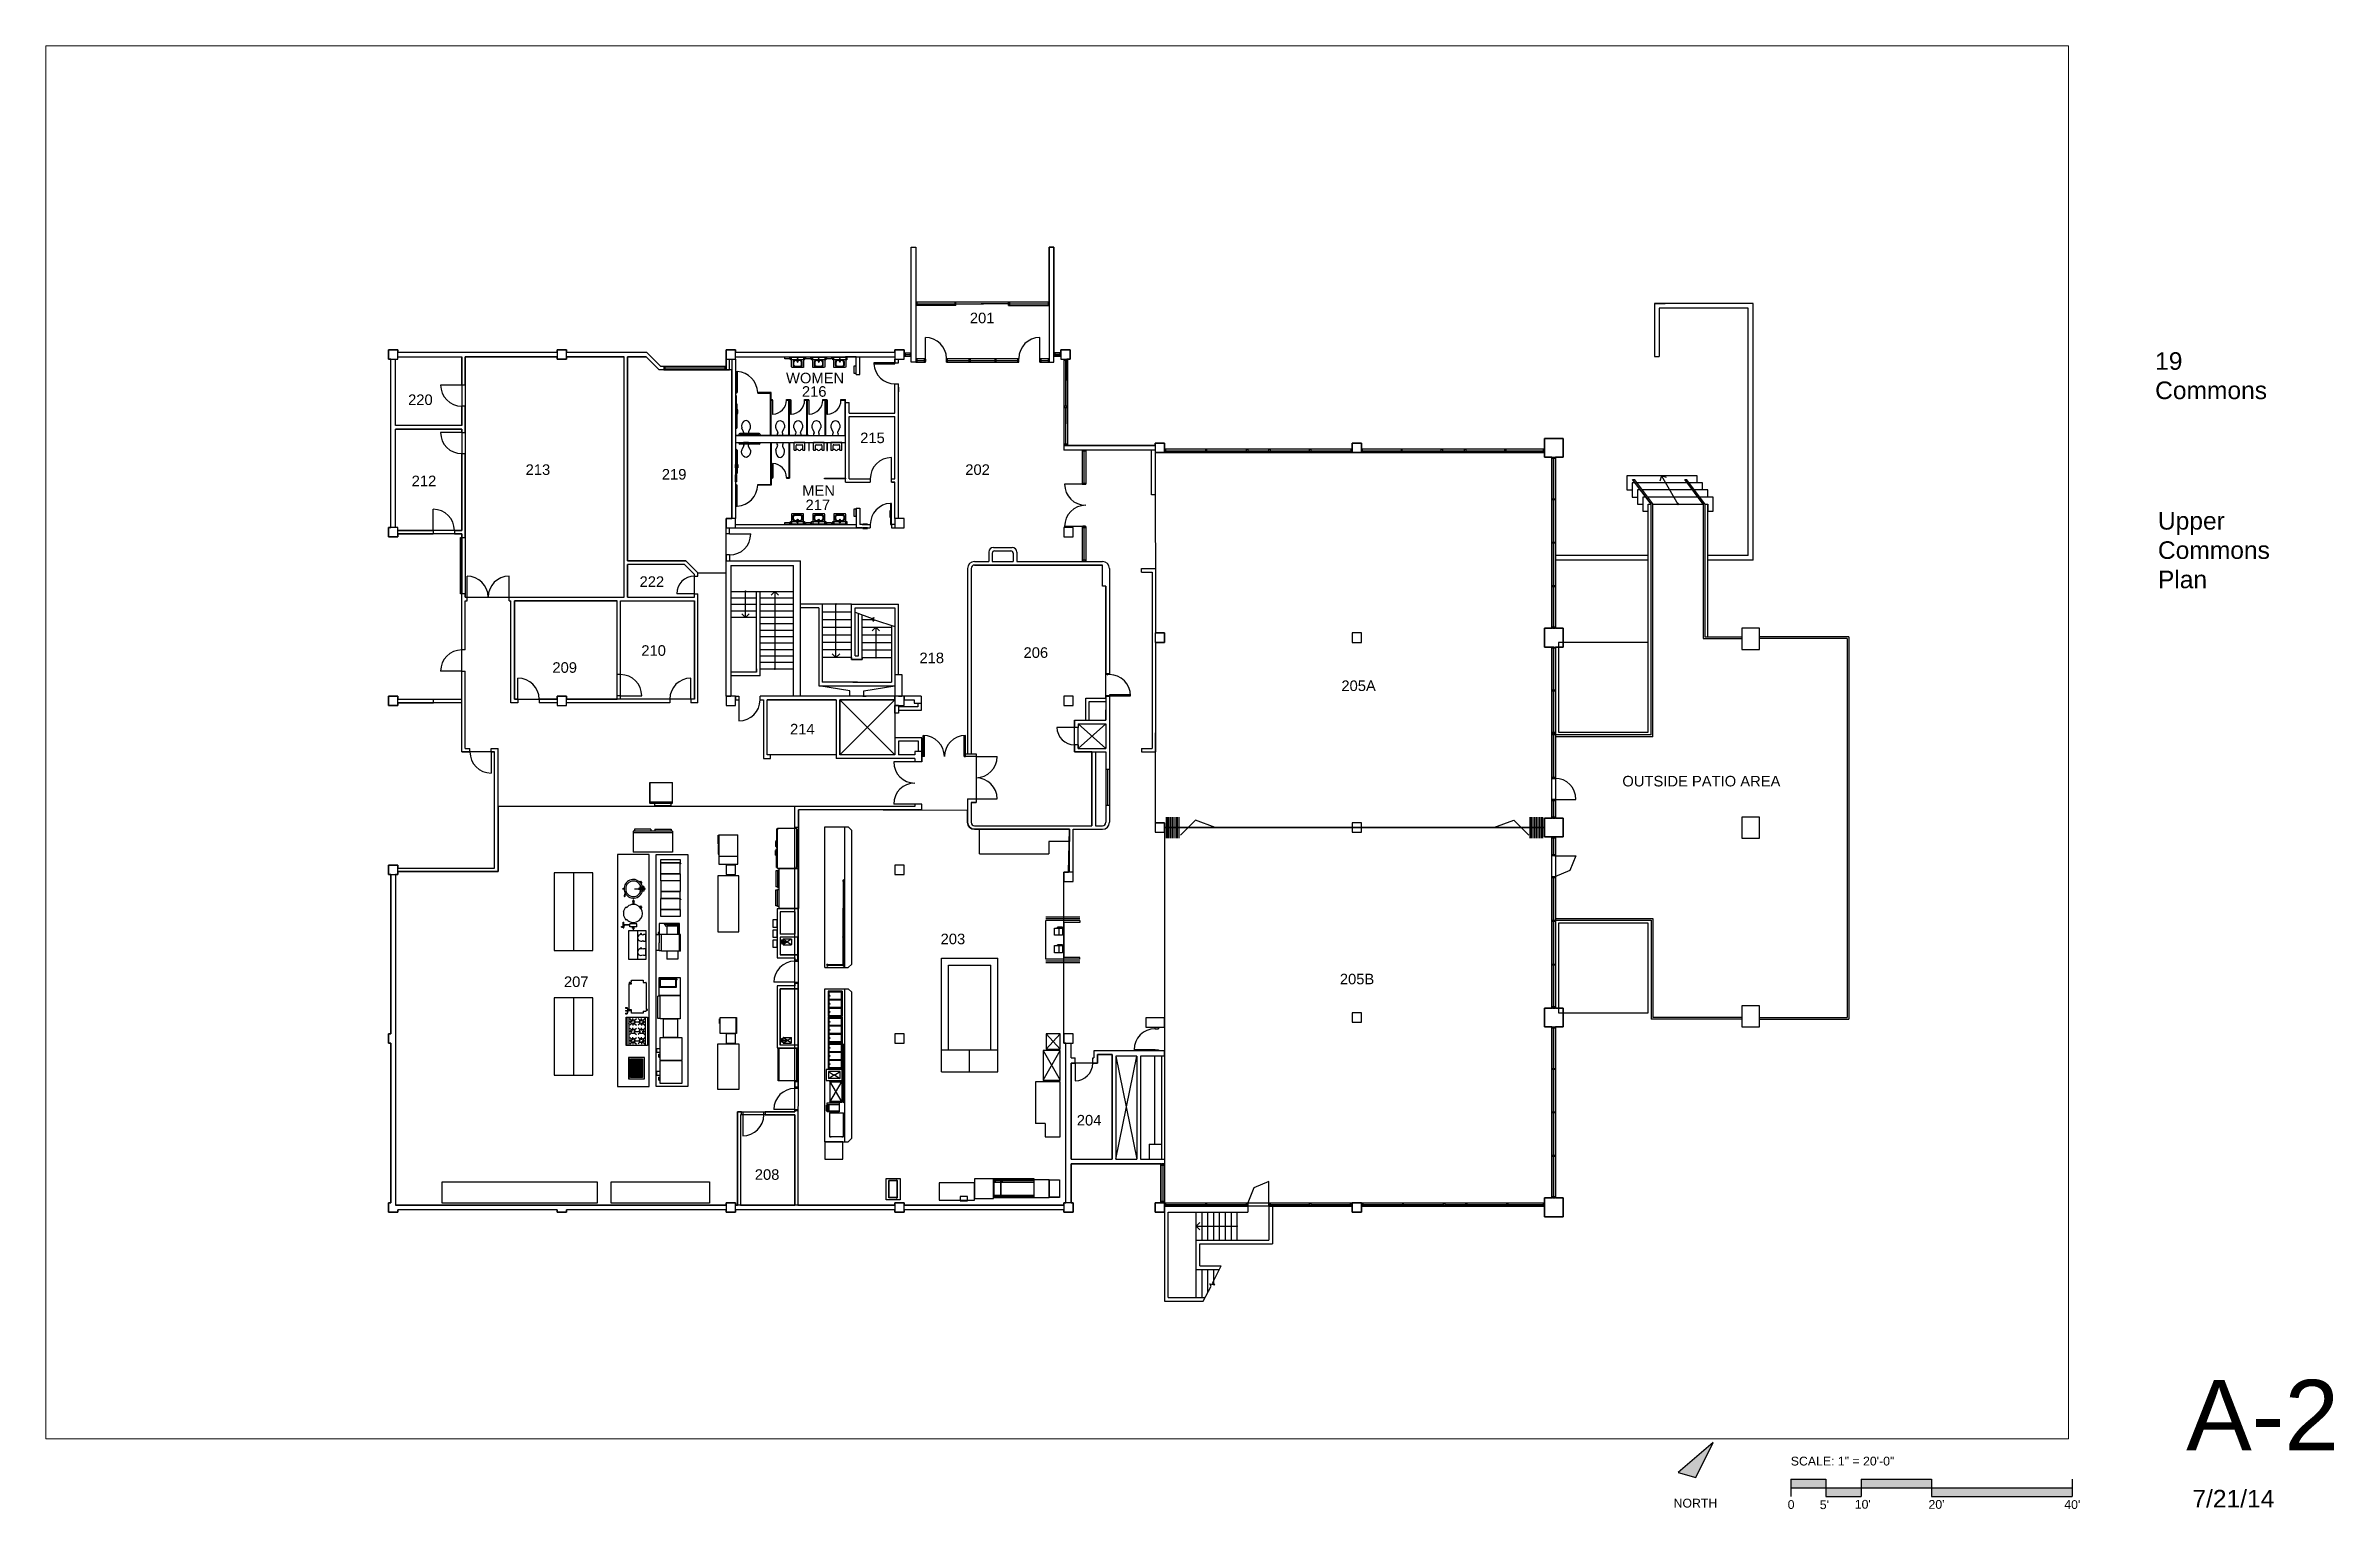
# Paper-space layout '11 x 17' of a CAD drawing. Header units: inches. Extents: x 0.1 to 16.4, y 0.4 to 10.8.
# The model-space entities are those that its viewports show. They can reach past a viewport. Long polylines and large blocks are cut down to what shows.
import ezdxf
from ezdxf.enums import TextEntityAlignment as Align

# ---------------------------------------------------------------- set-up
doc = ezdxf.new("R2010")
doc.units = ezdxf.units.IN
doc.header["$MEASUREMENT"] = 0
doc.linetypes.add('HIDDEN', pattern=[0.375, 0.25, -0.125])
for name, color, linetype in [('A-ANNO-TXT1', 2, 'Continuous'), ('A-DOOR', 4, 'Continuous'), ('A-DOOR-SIGN', 4, 'Continuous'), ('A-EQPM', 4, 'Continuous'), ('A-FLOR', 3, 'Continuous'), ('A-FLOR-FURN', 3, 'Continuous'), ('A-FLOR-HRAL', 4, 'Continuous'), ('A-FLOR-STRS', 4, 'Continuous'), ('A-FLOR-TEXT', 7, 'Continuous'), ('A-FLOR-TPTN', 4, 'Continuous'), ('A-GLAZ-FULL', 3, 'Continuous'), ('A-GLAZ-SILL', 3, 'Continuous'), ('A-WALL', 5, 'Continuous'), ('A-WALL-MOVE', 5, 'Continuous'), ('a-wall-new', 5, 'Continuous'), ('L-PLNT', 3, 'Continuous'), ('M-EQPM-EVTR', 4, 'Continuous'), ('P-SANR-FTXT', 5, 'Continuous'), ('Polygons', 1, 'Continuous'), ('S-COLS', 6, 'Continuous')]:
    doc.layers.add(name, color=color, linetype=linetype)
doc.styles.get("Standard").update_dxf_attribs({"font": 'arial.ttf'})

psp = doc.layouts.new('11 x 17')

# ---------------------------------------------------------------- texts
at = {"layer": 'A-FLOR-TEXT', "attachment_point": 1}
for s, insert, char_height, width in [('19\\PCommons', (15.095, 8.587), 0.125, 1.1987), ('Upper Commons Plan', (15.115, 7.451), 0.125, 1.1875), ('A-2', (15.316, 1.281), 0.5, 0.3125), ('SCALE: 1" = 20\'-0"', (12.505, 0.735), 0.0625, 1.1448), ('7/21/14', (15.36, 0.499), 0.125, 0.31091), ('{\\fArial|b0|i0|c0|p34;NORTH}', (11.672, 0.436), 0.0625, 0.29353), ('{\\fArial|b0|i0|c0|p34;0}', (12.483, 0.426), 0.0625, 0.0381), ("5'", (12.711, 0.425), 0.0625, 0.0904), ("10'", (12.96, 0.428), 0.0625, 0.0904), ("20'", (13.484, 0.427), 0.0625, 0.0904), ("40'", (14.449, 0.426), 0.0625, 0.0904)]:
    psp.add_mtext(s, dxfattribs=dict(at, insert=insert, char_height=char_height, width=width))

msp = doc.modelspace()

# ---------------------------------------------------------------- texts
at = {"layer": 'A-FLOR-TEXT'}
for s, p in [('201', (998, 1672.5)), ('WOMEN', (684.4, 1570)), ('216', (711.5, 1547.1)), ('220', (39.6, 1533)), ('215', (810.9, 1467.9)), ('212', (45.7, 1394.5)), ('213', (240.1, 1413.7)), ('219', (472.5, 1405.8)), ('202', (990.2, 1413.8)), ('MEN', (712, 1378.1)), ('217', (717.7, 1353.6)), ('222', (434.5, 1222.7)), ('209', (285.8, 1076.1)), ('210', (437.5, 1105.1)), ('218', (912, 1092.5)), ('206', (1089.6, 1101.6)), ('214', (691.2, 971)), ('OUTSIDE PATIO AREA', (2111.2, 882.2)), ('204', (1180.4, 303.7)), ('208', (631.1, 211))]:
    msp.add_text(s, height=18, dxfattribs=at).set_placement(p)
for s, p in [('205A', (1661.2, 1045)), ('203', (969.1, 613)), ('207', (326.5, 540)), ('205B', (1658.6, 544.6))]:
    msp.add_text(s, height=18, dxfattribs=at).set_placement(p, align=Align.CENTER)

# ---------------------------------------------------------------- blocks, each defined once
blk = doc.blocks.new('3')
at = {"layer": 'A-EQPM'}
for p, q in [((1014.6, 809), (1132.6, 809)), ((1014.6, 767), (1014.6, 809)), ((1132.6, 809), (1168.1, 809)), ((1168.1, 788), (1132.6, 788)), ((1132.6, 788), (1132.6, 767)), ((1168.1, 809), (1168.1, 788)), ((1014.6, 767), (1132.6, 767))]:
    blk.add_line(p, q, dxfattribs=at)
blk = doc.blocks.new('4')
at = {"layer": 'A-EQPM'}
for p, q in [((1185.9, 659.3), (1127.8, 659.3)), ((1185.9, 656.3), (1127.8, 656.3)), ((1127.8, 587.3), (1127.8, 653.3)), ((1185.9, 653.3), (1127.8, 653.3)), ((1142.4, 628.2), (1142.4, 640.4)), ((1142.4, 640.4), (1149.1, 640.4)), ((1155.8, 628.2), (1142.4, 628.2)), ((1155.8, 641.8), (1147.4, 641.8)), ((1147.4, 640.4), (1147.4, 641.8)), ((1149.1, 640.4), (1155.8, 640.4)), ((1149.6, 640.4), (1149.6, 628.2)), ((1155.8, 641.8), (1155.8, 628.2)), ((1158.8, 590.3), (1158.8, 650.3)), ((1185.9, 650.3), (1158.8, 650.3)), ((1185.9, 653.3), (1185.9, 650.3)), ((1185.9, 587.3), (1127.8, 587.3)), ((1142.4, 598.5), (1142.4, 610.7)), ((1142.4, 610.7), (1149.1, 610.7)), ((1155.8, 598.5), (1142.4, 598.5)), ((1155.8, 612.2), (1147.4, 612.2)), ((1147.4, 610.7), (1147.4, 612.2)), ((1149.1, 610.7), (1155.8, 610.7)), ((1149.6, 610.7), (1149.6, 598.5)), ((1155.8, 612.2), (1155.8, 598.5)), ((1185.9, 590.3), (1158.8, 590.3)), ((1185.9, 587.3), (1185.9, 590.3)), ((1185.9, 584.3), (1127.8, 584.3)), ((1185.9, 581.3), (1127.8, 581.3))]:
    blk.add_line(p, q, dxfattribs=at)
blk = doc.blocks.new('5')
at = {"layer": 'A-EQPM'}
for p, q in [((949.6, 395), (949.6, 589)), ((949.6, 589), (1045.6, 589)), ((1045.6, 395), (1045.6, 589)), ((961.6, 433), (961.6, 577)), ((961.6, 577), (1033.6, 577)), ((1033.6, 433), (1033.6, 577)), ((949.6, 433), (1045.6, 433)), ((997.6, 395), (997.6, 433)), ((949.6, 395), (1045.6, 395))]:
    blk.add_line(p, q, dxfattribs=at)
blk = doc.blocks.new('6')
at = {"layer": 'A-EQPM'}
for p, q in [((1152.1, 460), (1128.1, 434)), ((1128.1, 460), (1152.1, 434)), ((1152.1, 460), (1128.1, 460)), ((1128.1, 460), (1128.1, 434)), ((1128.1, 434), (1152.1, 434)), ((1152.1, 434), (1152.1, 460))]:
    blk.add_line(p, q, dxfattribs=at)
blk = doc.blocks.new('7')
at = {"layer": 'A-EQPM'}
for p, q in [((1123.1, 431.9), (1152.1, 380.9)), ((1123.1, 380.9), (1152.1, 431.9)), ((1152.1, 431.9), (1123.1, 431.9)), ((1123.1, 431.9), (1123.1, 380.9)), ((1152.1, 380.9), (1152.1, 431.9)), ((1123.1, 380.9), (1152.1, 380.9))]:
    blk.add_line(p, q, dxfattribs=at)
blk = doc.blocks.new('8')
at = {"layer": 'A-EQPM'}
for p, q in [((1110.1, 378.1), (1110.1, 307.1)), ((1152.1, 378.1), (1110.1, 378.1)), ((1152.1, 284.1), (1152.1, 378.1)), ((1126.4, 307.1), (1110.1, 307.1)), ((1126.4, 307.1), (1126.4, 284.1)), ((1126.4, 284.1), (1152.1, 284.1))]:
    blk.add_line(p, q, dxfattribs=at)
blk = doc.blocks.new('9')
at = {"layer": 'A-EQPM'}
for p, q in [((945.8, 206.1), (945.8, 176.1)), ((1005.8, 206.1), (945.8, 206.1)), ((1005.8, 212.7), (1005.8, 179.4)), ((1038.1, 212.7), (1005.8, 212.7)), ((1005.8, 176.1), (1005.8, 206.1)), ((1038.1, 179.4), (1038.1, 212.7)), ((1133.1, 210.7), (1038.1, 210.7)), ((1039.1, 210.7), (1038.1, 210.7)), ((1038.1, 179.4), (1038.1, 210.1)), ((1039.1, 212.7), (1039.1, 182)), ((1051.1, 212.7), (1039.1, 212.7)), ((1051.1, 209.5), (1039.1, 209.5)), ((1051.1, 206.3), (1039.1, 206.3)), ((1041.8, 208.8), (1039.9, 208.8)), ((1039.9, 208.8), (1039.9, 207)), ((1039.9, 207), (1041.8, 207)), ((1041.8, 207), (1041.8, 208.8)), ((1107.7, 212.7), (1051.1, 212.7)), ((1051.1, 182), (1051.1, 212.7)), ((1051.1, 212.7), (1051.1, 182)), ((1107.7, 209.5), (1051.1, 209.5)), ((1107.7, 206.3), (1051.1, 206.3)), ((1053.8, 208.8), (1051.9, 208.8)), ((1051.9, 208.8), (1051.9, 207)), ((1051.9, 207), (1053.8, 207)), ((1053.8, 207), (1053.8, 208.8)), ((1107.7, 182), (1107.7, 212.7)), ((1133.1, 210.7), (1132.1, 210.7)), ((1133.1, 180.7), (1133.1, 210.7)), ((1133.1, 210.7), (1133.1, 180)), ((1133.1, 210.7), (1151.1, 210.7)), ((1151.1, 210.7), (1151.1, 180.7)), ((945.8, 176.1), (1005.8, 176.1)), ((981.7, 182.5), (981.7, 175)), ((993.7, 182.5), (981.7, 182.5)), ((981.7, 175), (993.7, 175)), ((993.7, 175), (993.7, 182.5)), ((1005.8, 179.4), (1038.1, 179.4)), ((1133.1, 180), (1038.1, 180)), ((1051.1, 184.3), (1039.1, 184.3)), ((1051.1, 182), (1039.1, 182)), ((1107.7, 184.3), (1051.1, 184.3)), ((1055.1, 184.3), (1051.1, 184.3)), ((1107.7, 182), (1051.1, 182)), ((1133.1, 181.7), (1151.1, 181.7)), ((1151.1, 180.7), (1133.1, 180.7))]:
    blk.add_line(p, q, dxfattribs=at)
blk = doc.blocks.new('10')
at = {"layer": 'A-EQPM'}
for p, q in [((855.3, 213.1), (879.3, 213.1)), ((855.3, 177.1), (855.3, 213.1)), ((859.8, 180.3), (859.8, 209.9)), ((872.8, 209.9), (859.8, 209.9)), ((860.5, 180.8), (860.5, 209.4)), ((874, 209.4), (860.5, 209.4)), ((874.8, 209.9), (873.8, 209.9)), ((874, 180.8), (874, 209.4)), ((874.8, 180.3), (874.8, 209.9)), ((879.3, 213.1), (879.3, 177.1)), ((879.3, 177.1), (855.3, 177.1)), ((872.8, 180.3), (859.8, 180.3)), ((874, 180.8), (860.5, 180.8)), ((874.8, 180.3), (873.8, 180.3))]:
    blk.add_line(p, q, dxfattribs=at)
for centre, start, end in [((873.3, 209.8), 293.0739, 246.9261), ((873.3, 180.3), 113.0739, 66.9261)]:
    blk.add_arc(centre, 0.5, start, end, dxfattribs=at)
blk = doc.blocks.new('11')
at = {"layer": 'A-EQPM'}
for p, q in [((750.5, 276), (750.5, 537)), ((750.5, 537), (790.5, 537)), ((780.1, 533), (756.5, 533)), ((756.5, 533), (756.5, 489.5)), ((757.3, 530.3), (757.3, 519.9)), ((757.3, 516.7), (757.3, 506.1)), ((778.6, 531), (758, 531)), ((758, 519.2), (778.6, 519.2)), ((778.6, 517.4), (758, 517.4)), ((779.2, 519.9), (779.2, 530.3)), ((779.2, 506.1), (779.2, 516.7)), ((780.1, 503.5), (780.1, 533)), ((780.1, 533), (780.1, 489.5)), ((784.5, 276), (784.5, 537)), ((796.5, 531), (790.5, 537)), ((796.5, 282), (796.5, 531)), ((780.1, 489.5), (756.5, 489.5)), ((756.5, 488.5), (756.5, 445)), ((780.1, 488.5), (756.5, 488.5)), ((757.3, 502.7), (757.3, 492.1)), ((757.3, 485.8), (757.3, 475.4)), ((757.3, 472.2), (757.3, 461.6)), ((758, 505.5), (778.6, 505.5)), ((778.6, 503.4), (758, 503.4)), ((758, 491.5), (778.6, 491.5)), ((778.6, 486.5), (758, 486.5)), ((758, 474.7), (778.6, 474.7)), ((778.6, 472.9), (758, 472.9)), ((779.2, 492.1), (779.2, 502.7)), ((779.2, 475.4), (779.2, 485.8)), ((779.2, 461.6), (779.2, 472.2)), ((780.1, 459), (780.1, 488.5)), ((780.1, 488.5), (780.1, 445)), ((780.1, 445), (756.5, 445)), ((780.1, 444), (756.5, 444)), ((756.5, 444), (756.5, 400.5)), ((757.3, 458.2), (757.3, 447.6)), ((757.3, 441.3), (757.3, 430.9)), ((758, 461), (778.6, 461)), ((778.6, 458.9), (758, 458.9)), ((758, 447), (778.6, 447)), ((778.6, 442), (758, 442)), ((758, 430.2), (778.6, 430.2)), ((779.2, 447.6), (779.2, 458.2)), ((779.2, 430.9), (779.2, 441.3)), ((780.1, 444), (780.1, 400.5)), ((780.1, 414.5), (780.1, 444)), ((781.7, 393.2), (781.7, 439.9)), ((783.2, 393.1), (783.2, 439.9)), ((780.1, 399.5), (753, 399.5)), ((753, 399.5), (753, 380.3)), ((780.1, 400.5), (756.5, 400.5)), ((756.6, 395.8), (765.6, 390.3)), ((776.5, 395.8), (756.6, 395.8)), ((756.6, 395.8), (756.6, 384)), ((757.3, 427.7), (757.3, 417.1)), ((757.3, 413.7), (757.3, 403.1)), ((778.6, 428.4), (758, 428.4)), ((758, 416.5), (778.6, 416.5)), ((778.6, 414.4), (758, 414.4)), ((758, 402.5), (778.6, 402.5)), ((767.4, 390.3), (776.5, 395.8)), ((776.5, 384), (776.5, 395.8)), ((779.2, 417.1), (779.2, 427.7)), ((779.2, 403.1), (779.2, 413.7)), ((780.1, 380.3), (780.1, 399.5)), ((781.7, 345.1), (781.7, 391.8)), ((783.2, 345.1), (783.2, 391.8)), ((753, 380.3), (780.1, 380.3)), ((756.6, 384), (765.6, 389.4)), ((776.5, 384), (756.6, 384)), ((780.1, 379.3), (759.1, 379.3)), ((780.1, 343.3), (759.1, 379.3)), ((759.1, 343.3), (780.1, 379.3)), ((759.1, 379.3), (759.1, 343.3)), ((759.6, 378.2), (779.5, 378.2)), ((759.6, 344.5), (759.6, 378.2)), ((767.4, 389.4), (776.5, 384)), ((779.5, 378.2), (779.5, 344.5)), ((780.1, 343.3), (780.1, 379.3)), ((753.2, 328.6), (753.2, 338.6)), ((754.3, 338.6), (753.2, 338.6)), ((754.3, 328.6), (753.2, 328.6)), ((754, 328.6), (754, 338.6)), ((754.3, 327), (754.3, 342.3)), ((754.3, 342.3), (774.8, 342.3)), ((774.8, 339.1), (754.3, 339.1)), ((774.8, 328.1), (754.3, 328.1)), ((774.8, 327), (754.3, 327)), ((754.8, 328.1), (754.8, 339.1)), ((758, 338.6), (754.8, 338.6)), ((758, 328.6), (754.8, 328.6)), ((755, 328.6), (755, 338.6)), ((755.5, 328.6), (755.5, 338.6)), ((756, 328.6), (756, 338.6)), ((756.5, 328.6), (756.5, 338.6)), ((757, 328.6), (757, 338.6)), ((757.5, 328.6), (757.5, 338.6)), ((758, 328.1), (758, 339.1)), ((758.5, 325), (782.5, 325)), ((758.5, 325), (758.5, 285)), ((759.1, 343.3), (780.1, 343.3)), ((759.2, 325.5), (761.2, 325.5)), ((759.2, 325.5), (759.2, 325)), ((779.5, 344.5), (759.6, 344.5)), ((761.2, 325.5), (761.2, 325)), ((774.8, 342.3), (774.8, 327)), ((779.7, 325.5), (779.7, 325)), ((779.7, 325.5), (781.7, 325.5)), ((781.7, 325.5), (781.7, 325)), ((782, 325), (782, 285)), ((782.5, 325), (782.5, 285)), ((781.1, 276), (750.5, 276)), ((750.5, 276), (790.5, 276)), ((750.5, 276), (750.5, 246)), ((758.5, 285), (782.5, 285)), ((759.2, 284.5), (759.2, 285)), ((759.2, 284.5), (761.2, 284.5)), ((761.2, 285), (761.2, 284.5)), ((779.7, 285), (779.7, 284.5)), ((779.7, 284.5), (781.7, 284.5)), ((781.1, 246), (781.1, 276)), ((781.7, 285), (781.7, 284.5)), ((790.5, 276), (796.5, 282)), ((750.5, 246), (781.1, 246))]:
    blk.add_line(p, q, dxfattribs=at)
for centre, radius in [((758.7, 525.1), 0.75), ((758.7, 511.4), 0.75), ((758.7, 497.4), 0.75), ((758.7, 480.6), 0.75), ((758.7, 466.9), 0.75), ((758.7, 452.9), 0.75), ((758.7, 436.1), 0.75), ((758.7, 422.4), 0.75), ((758.7, 408.4), 0.75), ((766.5, 389.9), 0.74)]:
    blk.add_circle(centre, radius, dxfattribs=at)
for centre, radius, start, end in [((758, 530.3), 0.625, 90, 180), ((758, 519.9), 0.625, 180, 270), ((758, 516.7), 0.625, 90, 180), ((778.6, 530.3), 0.625, 0, 90), ((778.6, 519.9), 0.625, 270, 0), ((778.6, 516.7), 0.625, 0, 90), ((758, 506.1), 0.625, 180, 270), ((758, 502.7), 0.625, 90, 180), ((758, 492.1), 0.625, 180, 270), ((758, 485.8), 0.625, 90, 180), ((758, 475.4), 0.625, 180, 270), ((758, 472.2), 0.625, 90, 180), ((778.6, 506.1), 0.625, 270, 0), ((778.6, 502.7), 0.625, 0, 90), ((778.6, 492.1), 0.625, 270, 0), ((778.6, 485.8), 0.625, 0, 90), ((778.6, 475.4), 0.625, 270, 0), ((778.6, 472.2), 0.625, 0, 90), ((758, 461.6), 0.625, 180, 270), ((758, 458.2), 0.625, 90, 180), ((758, 447.6), 0.625, 180, 270), ((758, 441.3), 0.625, 90, 180), ((758, 430.9), 0.625, 180, 270), ((778.6, 461.6), 0.625, 270, 0), ((778.6, 458.2), 0.625, 0, 90), ((778.6, 447.6), 0.625, 270, 0), ((778.6, 441.3), 0.625, 0, 90), ((778.6, 430.9), 0.625, 270, 0), ((782.5, 440.5), 1.5, 300, 240), ((782.5, 440.5), 1, 318.5904, 221.4096), ((758, 427.7), 0.625, 90, 180), ((758, 417.1), 0.625, 180, 270), ((758, 413.7), 0.625, 90, 180), ((758, 403.1), 0.625, 180, 270), ((778.6, 427.7), 0.625, 0, 90), ((778.6, 417.1), 0.625, 270, 0), ((778.6, 413.7), 0.625, 0, 90), ((778.6, 403.1), 0.625, 270, 0), ((782.5, 392.5), 1.5, 119.6547, 240.3453), ((782.5, 392.5), 1, 137.9155, 222.0845), ((782.5, 392.5), 1.5, 300.3465, 59.6535), ((782.5, 392.5), 1, 319.2744, 40.7256), ((782.5, 344.5), 1.5, 120, 60), ((782.5, 344.5), 1, 138.5904, 41.4096)]:
    blk.add_arc(centre, radius, start, end, dxfattribs=at)
blk = doc.blocks.new('12')
at = {"layer": 'A-EQPM'}
for p, q in [((750.5, 573), (750.5, 813)), ((750.5, 813), (790.5, 813)), ((784.5, 573), (784.5, 813)), ((796.5, 807), (790.5, 813)), ((796.5, 579), (796.5, 807)), ((781.7, 720.6), (781.7, 673.9)), ((783.2, 720.7), (783.2, 673.9)), ((781.7, 625.9), (781.7, 672.6)), ((783.2, 625.9), (783.2, 672.6)), ((781.7, 577.9), (781.7, 624.6)), ((783.2, 577.9), (783.2, 624.6)), ((750.5, 573), (790.5, 573)), ((781.8, 578), (755.8, 578)), ((781.8, 576.5), (755.8, 576.5)), ((790.5, 573), (796.5, 579))]:
    blk.add_line(p, q, dxfattribs=at)
at = {"layer": 'A-EQPM', "linetype": 'HIDDEN'}
blk.add_line((781.5, 577.1), (781.5, 577.3), dxfattribs=at)
at = {"layer": 'A-EQPM'}
for centre, radius, start, end in [((782.5, 721.3), 1.5, 300.3418, 240.3407), ((782.5, 721.3), 1, 137.9155, 222.0845), ((782.5, 721.3), 1, 319.2744, 40.7256), ((782.5, 673.3), 1.5, 300, 240), ((782.5, 673.3), 1, 318.5904, 221.4096), ((782.5, 625.3), 1.5, 119.6547, 240.3453), ((782.5, 625.3), 1, 137.9155, 222.0845), ((782.5, 625.3), 1.5, 300.3465, 59.6535), ((782.5, 625.3), 1, 319.2744, 40.7256), ((755.2, 577.2), 1.5, 30, 330), ((755.1, 577.2), 1, 49.2744, 130.7256), ((755.1, 577.2), 1, 227.9155, 312.0845), ((782.5, 577.2), 1.5, 120, 60), ((782.5, 577.2), 1, 138.5904, 41.4096)]:
    blk.add_arc(centre, radius, start, end, dxfattribs=at)
blk = doc.blocks.new('13')
at = {"layer": 'A-EQPM'}
for p, q in [((668, 789.3), (666.5, 788)), ((666.5, 788), (666.5, 780)), ((668, 787.1), (666.9, 786.8)), ((666.9, 786.8), (666.9, 781.2)), ((668, 780.9), (666.9, 781.2)), ((668, 808), (668, 777.4)), ((669.3, 808), (668, 808)), ((670, 809.2), (668.3, 809.2)), ((668.3, 809.2), (668.3, 808)), ((670, 808.2), (668.3, 808.2)), ((669.3, 809.2), (669.3, 808)), ((669.3, 808), (669.3, 777.4)), ((670, 807.6), (669.3, 807.6)), ((670, 742.1), (670, 811)), ((670, 811), (702.4, 811)), ((670, 809.2), (670, 808.2)), ((702.4, 811), (702.4, 742.1)), ((702.4, 809.2), (702.4, 808.2)), ((702.4, 809.2), (704.1, 809.2)), ((702.4, 808.2), (704.1, 808.2)), ((702.4, 807.6), (703.1, 807.6)), ((703.1, 809.2), (703.1, 808)), ((703.1, 808), (703.1, 777.4)), ((703.1, 808), (704.4, 808)), ((704.1, 809.2), (704.1, 808)), ((704.4, 808), (704.4, 777.4)), ((704.4, 789.3), (705.9, 788)), ((704.4, 787.1), (705.5, 786.8)), ((704.4, 780.9), (705.5, 781.2)), ((705.5, 786.8), (705.5, 781.2)), ((668, 778.8), (666.5, 780)), ((668, 774.3), (666.5, 773)), ((666.5, 765), (666.5, 773)), ((668, 763.8), (666.5, 765)), ((668, 772.1), (666.9, 771.8)), ((666.9, 766.2), (666.9, 771.8)), ((668, 765.9), (666.9, 766.2)), ((668, 777.4), (669.3, 777.4)), ((668, 745), (668, 775.6)), ((668, 775.6), (669.3, 775.6)), ((669.3, 745), (668, 745)), ((668.3, 743.8), (668.3, 745)), ((670, 744.8), (668.3, 744.8)), ((670, 743.8), (668.3, 743.8)), ((669.3, 777.8), (670, 777.8)), ((669.3, 745), (669.3, 775.6)), ((669.3, 775.3), (670, 775.3)), ((670, 745.4), (669.3, 745.4)), ((669.3, 743.8), (669.3, 745)), ((670, 743.8), (670, 744.8)), ((702.4, 742.1), (670, 742.1)), ((703.1, 777.8), (702.4, 777.8)), ((703.1, 775.3), (702.4, 775.3)), ((702.4, 745.4), (703.1, 745.4)), ((702.4, 744.8), (704.1, 744.8)), ((702.4, 743.8), (702.4, 744.8)), ((702.4, 743.8), (704.1, 743.8)), ((704.4, 777.4), (703.1, 777.4)), ((703.1, 745), (703.1, 775.6)), ((704.4, 775.6), (703.1, 775.6)), ((703.1, 745), (704.4, 745)), ((703.1, 743.8), (703.1, 745)), ((704.1, 743.8), (704.1, 745)), ((704.4, 778.8), (705.9, 780)), ((704.4, 745), (704.4, 775.6)), ((704.4, 774.3), (705.9, 773)), ((704.4, 772.1), (705.5, 771.8)), ((704.4, 765.9), (705.5, 766.2)), ((704.4, 763.8), (705.9, 765)), ((705.5, 766.2), (705.5, 771.8))]:
    blk.add_line(p, q, dxfattribs=at)
blk = doc.blocks.new('ARDR30')
at = {"layer": 'A-DOOR'}
blk.add_line((0, 0), (0, 36), dxfattribs=at)
blk.add_arc((0, 0), 36, 90, 180, dxfattribs=at)
blk = doc.blocks.new('urinal')
at = {"layer": 'P-SANR-FTXT'}
for p, q in [((2921.2, -2372.1), (2921.2, -2374.1)), ((2933.5, -2371.1), (2922.2, -2371.1)), ((2922.2, -2375.1), (2929.5, -2375.1)), ((2930.5, -2376.1), (2930.5, -2385.1)), ((2934.5, -2389.1), (2934.5, -2372.1)), ((2921.2, -2387.1), (2921.2, -2389.1)), ((2929.5, -2386.1), (2922.2, -2386.1)), ((2922.2, -2390.1), (2933.5, -2390.1))]:
    blk.add_line(p, q, dxfattribs=at)
blk.add_lwpolyline([(2923.2, -2375.1), (2923.2, -2377, -0.336234), (2922.5, -2378, 0.758182), (2922.5, -2383.2, -0.336234), (2923.2, -2384.1), (2923.2, -2386.1)], format="xyb", dxfattribs=at)
for centre, start, end in [((2922.2, -2372.1), 90, 180), ((2922.2, -2374.1), 180, 270), ((2929.5, -2376.1), 0, 90), ((2933.5, -2372.1), 0, 90), ((2922.2, -2387.1), 90, 180), ((2922.2, -2389.1), 180, 270), ((2929.5, -2385.1), 270, 0), ((2933.5, -2389.1), 270, 0)]:
    blk.add_arc(centre, 1, start, end, dxfattribs=at)
blk = doc.blocks.new('wc')
at = {"layer": 'P-SANR-FTXT'}
blk.add_lwpolyline([(2804.3, -2515.9, -0.018329), (2804.1, -2516.7, -0.031198), (2803.6, -2517.8), (2801.2, -2522.8, 0.291651), (2801.6, -2526.3, -0.631284), (2800.3, -2529.1), (2793.6, -2529.1, -0.631284), (2792.3, -2526.3, 0.291651), (2792.7, -2522.8), (2790.2, -2517.8, -0.031198), (2789.8, -2516.7, -0.018329), (2789.5, -2515.9)], format="xyb", dxfattribs=at)
blk.add_ellipse((2796.9, -2514.1), major_axis=(0, 10.5), ratio=0.714286, start_param=4.539749, end_param=8.026622, dxfattribs=at)
blk = doc.blocks.new('lavatory')
at = {"layer": 'A-WALL'}
for p, q in [((2721.1, 738.7), (2721.1, 723.4)), ((2722.1, 722.4), (2740.6, 722.4)), ((2739.6, 740.7), (2723.1, 740.7)), ((2741.6, 723.4), (2741.6, 738.7))]:
    blk.add_line(p, q, dxfattribs=at)
for points in [[(2727.6, 735.7), (2735.1, 735.7, -0.414214), (2739.1, 731.7), (2739.1, 726.4, -0.414214), (2736.6, 723.9), (2726.1, 723.9, -0.414214), (2723.6, 726.4), (2723.6, 731.7, -0.414214)], [(2728.6, 734.7), (2734.1, 734.7, -0.414214), (2738.1, 730.7), (2738.1, 727.4, -0.414214), (2735.6, 724.9), (2727.1, 724.9, -0.414214), (2724.6, 727.4), (2724.6, 730.7, -0.414214)]]:
    blk.add_lwpolyline(points, format="xyb", close=True, dxfattribs=at)
for centre, radius in [((2731.4, 732.7), 1.1), ((2731.4, 732.7), 0.851), ((2731.4, 737.3), 0.722)]:
    blk.add_circle(centre, radius, dxfattribs=at)
for centre, radius, start, end in [((2723.1, 738.7), 2, 90, 180), ((2722.1, 723.4), 1, 180, 270), ((2739.6, 738.7), 2, 0, 90), ((2740.6, 723.4), 1, 270, 0)]:
    blk.add_arc(centre, radius, start, end, dxfattribs=at)

# ---------------------------------------------------------------- linework, layer by layer
for p, q in [((888.1, 1619.2), (896.1, 1619.2)), ((1153.4, 1622.2), (1141.4, 1622.2)), ((1153.4, 1616.2), (1141.4, 1616.2)), ((1143.4, 1619.2), (1151.4, 1619.2)), ((1153.4, 1622.2), (1153.4, 1616.2))]:
    msp.add_line(p, q)
at = {"layer": 'A-ANNO-TXT1'}
msp.add_line((823.2, 1323.2), (815.2, 1323.2), dxfattribs=at)
at = {"layer": 'A-DOOR'}
for p, q in [((974.1, 1705.4), (1021.3, 1705.4)), ((1017.3, 1706.4), (1064.1, 1706.4)), ((922.1, 1612.2), (922.1, 1648.2)), ((1117.4, 1612.2), (1117.4, 1648.2)), ((598.1, 1619.2), (598.1, 1623.2)), ((131.1, 1567), (95.1, 1567)), ((131.1, 1486), (95.1, 1486)), ((1195.6, 1397.9), (1159.6, 1397.9)), ((82.6, 1319), (82.6, 1355)), ((129.1, 1211), (129.1, 1307)), ((129.1, 1307), (131.1, 1307)), ((131.1, 1307), (131.1, 1211)), ((588.1, 1313.1), (624.1, 1313.1)), ((1195.6, 1325.9), (1159.6, 1325.9)), ((131.1, 1211), (129.1, 1211)), ((140.1, 1205), (140.1, 1241)), ((212.1, 1205), (212.1, 1241)), ((528.1, 1211), (498.1, 1211)), ((131.1, 1079), (95.1, 1079)), ((227.1, 1031), (227.1, 1067)), ((522.1, 1031), (522.1, 1067)), ((402.1, 1037), (438.1, 1037)), ((604.1, 1030), (604.1, 994)), ((1176.6, 983), (1146.6, 983)), ((181.1, 941), (181.1, 905)), ((918.5, 933), (918.5, 969)), ((920.5, 933), (920.5, 969)), ((988.5, 933), (988.5, 969)), ((990.5, 933), (990.5, 969)), ((904.1, 924), (868.1, 924)), ((920.5, 933), (918.5, 933)), ((988.5, 933), (990.5, 933)), ((1008.6, 933), (1044.6, 933)), ((1008.6, 861), (1044.6, 861)), ((1996.1, 860), (2032.1, 860)), ((904.1, 852), (868.1, 852)), ((1996.1, 764), (2032.1, 764)), ((699.5, 586), (699.5, 584)), ((704.5, 586), (699.5, 586)), ((704.5, 584), (704.5, 586)), ((699.5, 548), (663.5, 548)), ((699.5, 584), (704.5, 584)), ((699.5, 548), (704.5, 548)), ((699.5, 546), (699.5, 548)), ((699.5, 548), (699.5, 548)), ((704.5, 548), (704.5, 546)), ((704.5, 546), (699.5, 546)), ((1320.1, 468.8), (1320.1, 471.3)), ((1314.1, 432.8), (1278.1, 432.8)), ((1177.6, 410), (1177.6, 380)), ((699.5, 366.9), (699.5, 368.9)), ((699.5, 368.9), (704.5, 368.9)), ((704.5, 366.9), (699.5, 366.9)), ((704.5, 368.9), (704.5, 366.9)), ((608.5, 326.9), (610.5, 326.9)), ((608.5, 321.9), (608.5, 326.9)), ((610.5, 321.9), (608.5, 321.9)), ((610.5, 326.9), (610.5, 321.9)), ((610.5, 321.9), (610.5, 285.9)), ((646.5, 326.9), (648.5, 326.9)), ((646.5, 321.9), (646.5, 326.9)), ((648.5, 321.9), (646.5, 321.9)), ((648.5, 326.9), (648.5, 321.9)), ((699.5, 330.9), (663.5, 330.9)), ((699.5, 328.9), (699.5, 330.9)), ((699.5, 330.9), (704.5, 330.9)), ((704.5, 328.9), (699.5, 328.9)), ((704.5, 330.9), (704.5, 328.9)), ((1324.1, 238), (1324.1, 172)), ((1508.1, 172), (1508.1, 208))]:
    msp.add_line(p, q, dxfattribs=at)
at = {"layer": 'A-DOOR', "linetype": 'Continuous'}
for p, q in [((2032.1, 764), (2021.6, 738.5)), ((2021.6, 738.5), (1996.1, 728)), ((1482.7, 197.4), (1472.1, 172)), ((1508.1, 208), (1482.7, 197.4))]:
    msp.add_line(p, q, dxfattribs=at)
at = {"layer": 'A-DOOR'}
for points in [[(834.1, 1605.2), (834.1, 1603.4), (870.1, 1603.4), (870.1, 1605.2)], [(1272.1, 1037), (1272.1, 1038.2), (1236.1, 1038.2), (1236.1, 1037)]]:
    msp.add_lwpolyline(points, close=True, dxfattribs=at)
for centre, radius, start, end in [((922.1, 1612.2), 36, 0, 90), ((1117.4, 1612.2), 36, 90, 180), ((870.2, 1605.2), 36.1, 182.9061, 269.9479), ((131.1, 1567), 36, 180, 270), ((131.1, 1486), 36, 180, 270), ((1195.6, 1397.9), 36, 180, 270), ((82.6, 1319), 36, 0, 90), ((1195.6, 1325.9), 36, 90, 180), ((588.1, 1313.1), 36, 270, 0), ((140.1, 1205), 36, 0, 90), ((212.1, 1205), 36, 90, 180), ((528.1, 1211), 30, 90, 180), ((131.1, 1079), 36, 90, 180), ((227.1, 1031), 36, 0, 90), ((402.1, 1037), 36, 0, 90), ((522.1, 1031), 36, 90, 180), ((1236.1, 1037), 36, 0, 90), ((604.1, 1030), 36, 270, 0), ((1176.6, 983), 30, 180, 270), ((181.1, 941), 36, 180, 270), ((918.5, 933), 36, 0, 90), ((990.5, 933), 36, 90, 180), ((904.1, 924), 36, 180, 270), ((1008.6, 933), 36, 270, 0), ((904.1, 852), 36, 90, 180), ((1008.6, 861), 36, 0, 90), ((1996.1, 860), 36, 0, 90), ((699.5, 548), 36, 90, 180), ((1314.1, 432.8), 36, 90, 180), ((1177.6, 410), 30, 270, 0), ((699.5, 330.9), 36, 90, 180), ((610.5, 321.9), 36, 270, 0)]:
    msp.add_arc(centre, radius, start, end, dxfattribs=at)
at = {"layer": 'A-DOOR-SIGN'}
for p, q in [((847.2, 1603.4), (859.2, 1603.4)), ((847.2, 1602.9), (847.2, 1603.4)), ((859.2, 1602.9), (847.2, 1602.9)), ((859.2, 1603.4), (859.2, 1602.9)), ((869.4, 1563.2), (869.4, 1555.2)), ((870.1, 1563.2), (869.4, 1563.2)), ((870.1, 1555.2), (870.1, 1563.2)), ((876.9, 1563.2), (876.1, 1563.2)), ((876.1, 1563.2), (876.1, 1555.2)), ((876.9, 1555.2), (876.9, 1563.2)), ((869.4, 1555.2), (870.1, 1555.2)), ((876.1, 1555.2), (876.9, 1555.2)), ((823.2, 1329.9), (815.2, 1329.9)), ((815.2, 1329.9), (815.2, 1329.2)), ((815.2, 1329.2), (823.2, 1329.2)), ((823.2, 1329.2), (823.2, 1329.9)), ((861.9, 1341.2), (861.9, 1353.2)), ((861.9, 1353.2), (862.4, 1353.2)), ((862.4, 1341.2), (861.9, 1341.2)), ((862.4, 1353.2), (862.4, 1341.2)), ((815.2, 1323.2), (815.2, 1322.4)), ((815.2, 1322.4), (823.2, 1322.4)), ((823.2, 1322.4), (823.2, 1323.2))]:
    msp.add_line(p, q, dxfattribs=at)
at = {"layer": 'A-EQPM'}
for p, q in [((451.9, 889), (451.9, 853.2)), ((451.9, 853.4), (451.9, 889)), ((451.9, 889), (490.5, 889)), ((490.5, 853.4), (490.5, 889)), ((451.9, 855.8), (490.5, 855.8)), ((451.9, 853.4), (490.5, 853.4)), ((460.4, 849.8), (460.4, 853.4)), ((460.4, 849.8), (488.2, 849.8)), ((488.2, 849.8), (488.2, 853.4)), ((423.6, 805.6), (423.6, 770)), ((490.5, 805.6), (423.6, 805.6)), ((490.5, 803.2), (423.6, 803.2)), ((425.8, 809.2), (425.8, 805.6)), ((453.6, 809.2), (425.8, 809.2)), ((453.6, 809.2), (453.6, 805.6)), ((460.4, 809.2), (460.4, 805.6)), ((460.4, 809.2), (488.2, 809.2)), ((488.2, 809.2), (488.2, 805.6)), ((490.5, 805.6), (490.5, 770)), ((568.8, 798.8), (570, 798.8)), ((568.8, 783.6), (568.8, 798.8)), ((568.8, 783.6), (570, 783.6)), ((568.8, 782), (568.8, 766.7)), ((568.8, 782), (570, 782)), ((570, 799.5), (602, 799.5)), ((570, 799.5), (570, 749.5)), ((602, 749.5), (602, 799.5)), ((705.9, 788), (705.9, 780)), ((397, 766), (397, 370)), ((451, 766), (397, 766)), ((490.5, 770), (423.6, 770)), ((451, 370), (451, 766)), ((463, 370), (463, 766)), ((463, 766), (517, 766)), ((470.7, 757.7), (503.7, 757.7)), ((470.7, 751.7), (470.7, 757.7)), ((470.7, 733.2), (470.7, 751.7)), ((503.7, 751.7), (470.7, 751.7)), ((470.7, 751.7), (503.7, 751.7)), ((503.7, 751.7), (470.7, 751.7)), ((503.7, 757.7), (503.7, 751.7)), ((503.7, 733.2), (503.7, 751.7)), ((505, 750.6), (503.7, 750.6)), ((505, 750.1), (503.7, 750.1)), ((505, 750.6), (505, 750.1)), ((517, 766), (517, 370)), ((568.8, 766.7), (570, 766.7)), ((570, 749.5), (602, 749.5)), ((672.6, 742.1), (704.5, 742.1)), ((672.6, 674.1), (672.6, 742.1)), ((704.5, 742.1), (704.5, 674.1)), ((705.9, 765), (705.9, 773)), ((289, 734.5), (289, 602.5)), ((355, 734.5), (289, 734.5)), ((322, 734.5), (322, 602.5)), ((355, 602.5), (355, 734.5)), ((405.7, 708.7), (405.7, 706.2)), ((405.7, 707.5), (407.7, 707.5)), ((407.7, 708.8), (407.7, 706.1)), ((407.7, 708.8), (408.1, 708.8)), ((407.7, 706.1), (408.1, 706.1)), ((410.4, 703.1), (408.4, 695.6)), ((411.4, 702.8), (409.3, 695.3)), ((426.1, 707.5), (432.7, 707.5)), ((444.2, 708.2), (432.7, 708.2)), ((432.7, 708.2), (432.7, 706.7)), ((432.7, 706.7), (444.2, 706.7)), ((434.2, 711.1), (441.5, 711.1)), ((434.2, 703.8), (441.5, 703.8)), ((436, 720.5), (434.7, 719.2)), ((436.3, 718.8), (435.7, 718.2)), ((436, 720.5), (437.8, 718.4)), ((437, 717.9), (436.3, 718.8)), ((437, 717.8), (437, 717.9)), ((437.1, 717.7), (437, 717.8)), ((437.1, 717.7), (437.1, 717.7)), ((441.9, 711.2), (439.4, 711.2)), ((441.9, 703.7), (439.4, 703.7)), ((441.9, 711.2), (441.9, 708.2)), ((441.9, 706.7), (441.9, 703.7)), ((444.2, 706.7), (444.2, 708.2)), ((503.7, 733.2), (470.7, 733.2)), ((470.7, 733.2), (503.7, 733.2)), ((470.7, 721.2), (470.7, 733.2)), ((503.7, 721.2), (470.7, 721.2)), ((470.7, 721.2), (470.7, 702.7)), ((503.7, 721.2), (470.7, 721.2)), ((503.7, 733.2), (503.7, 721.2)), ((503.7, 721.2), (503.7, 702.7)), ((505, 704.3), (503.7, 704.3)), ((505, 703.8), (503.7, 703.8)), ((505, 703.8), (505, 704.3)), ((604, 729.9), (568, 729.9)), ((568, 729.9), (568, 633.9)), ((604, 633.9), (604, 729.9)), ((670, 738), (666.8, 738)), ((666.8, 738), (666.8, 710.7)), ((670, 710.7), (666.8, 710.7)), ((666.8, 678.2), (666.8, 705.5)), ((666.8, 705.5), (670, 705.5)), ((670, 739), (670, 709.7)), ((672.6, 739), (670, 739)), ((670, 709.7), (672.6, 709.7)), ((670, 677.2), (670, 706.5)), ((670, 706.5), (672.6, 706.5)), ((407.1, 668.1), (407, 667.5)), ((407, 667.5), (407, 667)), ((407, 667), (407, 666.5)), ((407, 666.5), (407, 664.5)), ((407, 664.5), (407, 663.9)), ((407, 663.9), (407, 663.4)), ((407.2, 668.5), (407.1, 668.1)), ((407.3, 668.7), (407.2, 668.5)), ((407.3, 668.7), (410.9, 676.6)), ((410.9, 676.6), (412.6, 675.9)), ((422.1, 680.8), (422.6, 681.4)), ((422.6, 681.4), (425.3, 681.4)), ((422.7, 686.5), (422.7, 685.8)), ((422.7, 686.5), (425.2, 686.5)), ((422.7, 685.8), (425.2, 685.8)), ((425, 687.3), (422.9, 687.3)), ((422.9, 687.3), (422.9, 686.5)), ((423, 685), (423, 681.4)), ((425, 685), (423, 685)), ((423.4, 687.3), (423.4, 687.9)), ((423.4, 685), (423.4, 685.8)), ((424.5, 687.3), (424.5, 687.9)), ((424.5, 685), (424.5, 685.8)), ((425, 687.3), (425, 686.5)), ((425, 685), (425, 681.4)), ((425.2, 686.5), (425.2, 685.8)), ((425.8, 680.8), (425.3, 681.4)), ((435.9, 678.5), (434.4, 676.9)), ((436.2, 676.7), (435.4, 675.9)), ((435.9, 678.5), (437.8, 676.3)), ((436.9, 675.8), (436.2, 676.7)), ((437, 675.7), (436.9, 675.8)), ((437, 675.6), (437, 675.7)), ((437, 675.6), (437, 675.6)), ((470.7, 702.7), (503.7, 702.7)), ((503.7, 702.7), (470.7, 702.7)), ((470.7, 702.7), (470.7, 690.7)), ((470.7, 690.7), (503.7, 690.7)), ((501.1, 690.7), (470.7, 690.7)), ((470.7, 672.2), (470.7, 690.7)), ((470.7, 690.7), (503.7, 690.7)), ((503.7, 672.2), (470.7, 672.2)), ((470.7, 672.2), (503.7, 672.2)), ((470.7, 660.2), (470.7, 672.2)), ((503.7, 690.7), (503.7, 702.7)), ((503.7, 672.2), (503.7, 690.7)), ((505, 689.6), (503.7, 689.6)), ((505, 689.1), (503.7, 689.1)), ((503.7, 672.2), (503.7, 660.2)), ((505, 689.6), (505, 689.1)), ((670, 678.2), (666.8, 678.2)), ((672.6, 677.2), (670, 677.2)), ((704.5, 674.1), (672.6, 674.1)), ((403.5, 643), (405.2, 643)), ((403.5, 642), (403.5, 643)), ((403.5, 642), (405.2, 642)), ((406.6, 642.9), (405.2, 643)), ((405.2, 642), (406.6, 642.1)), ((406.6, 640.8), (406.6, 650.8)), ((406.6, 650.8), (407.4, 650.8)), ((406.6, 640.8), (407.4, 640.8)), ((407, 663.4), (407.1, 662.9)), ((407.1, 662.9), (407.2, 662.4)), ((407.2, 662.4), (407.3, 662.2)), ((407.3, 662.2), (410.9, 654.2)), ((407.4, 640.8), (407.4, 650.8)), ((408.4, 646.3), (407.4, 649.7)), ((408.4, 645.3), (407.4, 641.9)), ((408.4, 645.3), (408.4, 646.3)), ((417.8, 646.1), (408.4, 646.1)), ((417.8, 645.4), (408.4, 645.4)), ((412.5, 655.1), (410.9, 654.2)), ((415.7, 635.7), (415.7, 587.7)), ((445.7, 635.7), (415.7, 635.7)), ((417.8, 646.1), (417.8, 646.6)), ((418, 646.6), (417.8, 646.6)), ((417.8, 644.9), (417.8, 645.4)), ((418, 644.9), (417.8, 644.9)), ((429.9, 647.5), (418, 647.5)), ((418, 642.9), (418, 647.5)), ((429.9, 642.9), (418, 642.9)), ((422.1, 650.1), (422.6, 649.5)), ((425.5, 642), (422.4, 642)), ((422.4, 641), (422.4, 642)), ((425.5, 641), (422.4, 641)), ((422.6, 649.5), (425.3, 649.5)), ((422.7, 640.1), (422.7, 641)), ((422.7, 640.1), (425.2, 640.1)), ((422.8, 649.5), (422.8, 647.5)), ((423.3, 642.9), (423.3, 642)), ((423.3, 640.1), (423.3, 639.3)), ((424.7, 642.9), (424.7, 642)), ((424.7, 640.1), (424.7, 639.3)), ((425.1, 649.5), (425.1, 647.5)), ((425.2, 640.1), (425.2, 641)), ((425.8, 650.1), (425.3, 649.5)), ((425.5, 641), (425.5, 642)), ((429.9, 642.9), (429.9, 647.5)), ((430.7, 635.7), (430.7, 587.7)), ((441.4, 629.4), (440.1, 628.6)), ((445.4, 629.4), (441.4, 629.4)), ((445.4, 618.4), (445.4, 629.4)), ((445.7, 587.7), (445.7, 635.7)), ((467.9, 629.4), (464.1, 629.4)), ((464.1, 629.4), (464.1, 629)), ((467.9, 629), (464.1, 629)), ((466.4, 633.1), (466.4, 632.2)), ((466.7, 633.1), (466.4, 633.1)), ((466.4, 632.2), (466.7, 632.2)), ((466.7, 632.2), (466.7, 633.1)), ((466.7, 633), (466.7, 632.4)), ((467.9, 633), (466.7, 633)), ((466.7, 632.4), (467.9, 632.4)), ((502.5, 648.1), (467.9, 648.1)), ((467.9, 648.1), (467.9, 628.9)), ((504.1, 629.5), (467.9, 629.5)), ((467.9, 628.9), (467.9, 615.4)), ((503.7, 660.2), (470.7, 660.2)), ((472, 601.3), (472, 629.5)), ((480.3, 643.3), (476.7, 648.1)), ((478.2, 646), (478.6, 646.2)), ((500.5, 646.1), (478.2, 646.1)), ((479, 645.6), (478.6, 646.2)), ((478.7, 645.4), (479, 645.6)), ((481.4, 643.3), (480.3, 643.3)), ((499.7, 643.5), (481.4, 643.5)), ((481.4, 629.5), (481.4, 643.5)), ((499.7, 629.5), (499.7, 643.5)), ((500.5, 629.5), (500.5, 648.1)), ((502.5, 601.3), (502.5, 648.1)), ((504.1, 601.3), (504.1, 629.5)), ((504.1, 629.5), (504.1, 629.5)), ((568, 633.9), (604, 633.9)), ((669.5, 654.3), (662, 654.3)), ((662, 654.3), (662, 642.3)), ((662, 642.3), (669.5, 642.3)), ((669.5, 637.2), (662, 637.2)), ((662, 637.2), (662, 625.2)), ((662, 625.2), (669.5, 625.2)), ((669.5, 642.3), (669.5, 654.3)), ((669.5, 625.2), (669.5, 637.2)), ((674.5, 625), (674.5, 595)), ((704.5, 625), (674.5, 625)), ((704.5, 595), (704.5, 625)), ((289, 602.5), (355, 602.5)), ((415.7, 587.7), (445.7, 587.7)), ((440.1, 619.2), (441.4, 618.4)), ((441.4, 605.1), (440.1, 604.3)), ((440.1, 594.8), (441.4, 594.1)), ((441.4, 618.4), (445.4, 618.4)), ((445.4, 605.1), (441.4, 605.1)), ((441.4, 594.1), (445.4, 594.1)), ((445.4, 594.1), (445.4, 605.1)), ((467.9, 602.5), (464.1, 602.5)), ((464.1, 602.1), (464.1, 602.5)), ((467.9, 602.1), (464.1, 602.1)), ((467.9, 601.9), (467.9, 615.4)), ((472, 601.9), (467.9, 601.9)), ((477.3, 601.3), (472, 601.3)), ((504.1, 601.3), (477.3, 601.3)), ((481.3, 601.3), (481.3, 587.5)), ((499.7, 587.5), (481.3, 587.5)), ((499.7, 601.3), (499.7, 587.5)), ((669.5, 620.1), (662, 620.1)), ((662, 620.1), (662, 608.1)), ((662, 608.1), (669.5, 608.1)), ((669.5, 608.1), (669.5, 620.1)), ((674.5, 595), (704.5, 595)), ((676.5, 619.1), (676.5, 614.8)), ((677, 619.6), (677.1, 619.6)), ((677, 614.3), (677.1, 614.3)), ((677.1, 619.6), (677.1, 620.2)), ((677.8, 620.2), (677.1, 620.2)), ((677.1, 619.6), (677.1, 618.8)), ((677.1, 614.3), (677.1, 615.1)), ((677.1, 614.3), (677.1, 613.7)), ((677.1, 613.7), (677.8, 613.7)), ((677.1, 613.7), (677.8, 613.7)), ((677.5, 617.5), (683.5, 617.5)), ((677.5, 616.5), (683.5, 616.5)), ((677.8, 619.6), (677.8, 620.2)), ((677.8, 619.6), (677.8, 618.8)), ((677.8, 619.6), (678, 619.6)), ((677.8, 614.3), (677.8, 615.1)), ((677.8, 614.3), (678, 614.3)), ((677.8, 614.3), (677.8, 613.7)), ((678.5, 617.5), (678.5, 619.1)), ((678.5, 614.8), (678.5, 616.5)), ((679.5, 621.5), (679.5, 617.5)), ((679.5, 616.5), (679.5, 612.5)), ((680, 622), (693, 622)), ((680, 621.5), (685.6, 617.5)), ((685.6, 616.4), (680, 612.5)), ((680, 612), (693, 612)), ((693, 621.5), (687.3, 617.5)), ((687.3, 616.4), (693, 612.5)), ((693.5, 621.5), (693.5, 612.5)), ((420.2, 546.3), (420.2, 548.7)), ((420.8, 548.7), (420.2, 548.7)), ((420.3, 549.8), (420.3, 550.7)), ((420.8, 550.7), (420.3, 550.7)), ((420.8, 549.8), (420.3, 549.8)), ((420.8, 551.5), (440.9, 551.5)), ((420.8, 550.7), (420.8, 551.5)), ((420.8, 548.7), (420.8, 549.8)), ((440.9, 551.5), (440.9, 547.9)), ((440.9, 547.9), (445, 547.9)), ((445.8, 547.1), (445.8, 501.8)), ((467.8, 525.5), (467.8, 556)), ((467.8, 556), (503.8, 556)), ((468, 554.2), (468, 539.5)), ((497.6, 554.2), (468, 554.2)), ((469.4, 551.9), (469.4, 541.9)), ((495.2, 552.9), (470.4, 552.9)), ((496.2, 541.9), (496.2, 551.9)), ((497.6, 539.5), (497.6, 554.2)), ((497.9, 553.7), (497.6, 553.7)), ((497.9, 553), (497.6, 553)), ((497.9, 552.5), (497.6, 552.5)), ((497.9, 551.7), (497.6, 551.7)), ((497.9, 553), (497.9, 553.7)), ((498.5, 553.4), (497.9, 553.5)), ((497.9, 552.5), (497.9, 553)), ((497.9, 551.7), (497.9, 552.5)), ((498.5, 552.1), (497.9, 552)), ((498.5, 552.1), (498.5, 553.4)), ((503.8, 556), (503.8, 525.5)), ((289, 521.5), (289, 389.5)), ((355, 521.5), (289, 521.5)), ((322, 521.5), (322, 389.5)), ((355, 389.5), (355, 521.5)), ((416.5, 501.2), (416.5, 545.6)), ((416.5, 545.6), (417.2, 545.6)), ((417.2, 545.6), (417.2, 545.9)), ((417.8, 545.6), (417.8, 545.9)), ((417.8, 545.6), (420.8, 545.6)), ((420.8, 546.3), (420.2, 546.3)), ((420.8, 545.6), (420.8, 546.3)), ((465.9, 486.2), (465.9, 524.5)), ((469.7, 524.5), (465.9, 524.5)), ((503.8, 525.5), (467.8, 525.5)), ((468, 539.5), (497.6, 539.5)), ((469.7, 485.7), (469.7, 525)), ((503.7, 525), (469.7, 525)), ((470.4, 540.9), (495.2, 540.9)), ((503.7, 525), (503.7, 485.7)), ((674.5, 441), (674.5, 537)), ((674.5, 537), (704.5, 537)), ((704.5, 537), (704.5, 441)), ((410.3, 505.1), (410.3, 504.2)), ((410.3, 505.1), (410.3, 505.1)), ((410.3, 505.1), (412, 505.1)), ((410.3, 504.2), (410.3, 504.1)), ((410.3, 504.1), (412, 504.1)), ((410.3, 500.1), (410.3, 499.1)), ((410.3, 500.1), (412, 500.1)), ((410.3, 499.1), (412, 499.1)), ((410.3, 495.1), (410.3, 494.2)), ((410.3, 495.1), (410.3, 495.1)), ((410.3, 495.1), (412, 495.1)), ((410.3, 494.2), (410.3, 494.1)), ((410.3, 494.1), (412, 494.1)), ((411.7, 488.3), (448, 488.3)), ((411.7, 440.3), (411.7, 488.3)), ((412, 505.1), (413.5, 505)), ((412, 504.1), (413.5, 504.2)), ((412, 500.1), (413.5, 500)), ((412, 499.1), (413.5, 499.2)), ((412, 495.1), (413.5, 495)), ((412, 494.1), (413.5, 494.2)), ((412.7, 488.3), (412.7, 440.3)), ((413.5, 505), (414.6, 500.3)), ((413.5, 504.2), (413.8, 500.3)), ((413.5, 500.3), (415.1, 500.3)), ((413.5, 500.3), (413.5, 500)), ((413.5, 499.2), (413.5, 499)), ((413.8, 499), (413.5, 495)), ((414.6, 499), (413.5, 494.2)), ((413.5, 499), (415.1, 499)), ((415.1, 500.3), (415.1, 500)), ((420.8, 500), (415.1, 500)), ((420.8, 499.3), (415.1, 499.3)), ((415.1, 499.3), (415.1, 499)), ((416, 488.3), (416, 440.3)), ((416, 477.1), (416, 477.6)), ((421.7, 480.3), (416.4, 480.3)), ((420.8, 501.2), (416.5, 501.2)), ((421.5, 482.1), (417.7, 486)), ((421.5, 478.5), (417.7, 474.6)), ((421.5, 466.1), (417.7, 470)), ((420.8, 495.3), (420.8, 501.2)), ((440.9, 495.3), (420.8, 495.3)), ((423.2, 481.8), (423.2, 486)), ((423.2, 478.8), (423.2, 474.5)), ((423.2, 465.8), (423.2, 470.1)), ((424.7, 480.3), (436.2, 480.3)), ((425, 482.1), (429, 486)), ((425, 478.5), (429, 474.6)), ((425, 466.1), (429, 470)), ((436, 482.1), (432.2, 486)), ((436, 478.5), (432.2, 474.6)), ((436, 466.1), (432.2, 470)), ((437.7, 481.8), (437.7, 486)), ((437.7, 478.8), (437.7, 474.5)), ((437.7, 465.8), (437.7, 470.1)), ((439.2, 480.3), (443.6, 480.3)), ((439.5, 482.1), (443.5, 486)), ((439.5, 478.5), (443.5, 474.6)), ((439.5, 466.1), (443.5, 470)), ((440.9, 498.8), (440.9, 495.3)), ((440.9, 498.8), (445, 498.8)), ((444, 488.3), (444, 440.3)), ((447.3, 501.8), (445.8, 501.8)), ((445.8, 500.3), (445.8, 499.6)), ((447.3, 500.3), (445.8, 500.3)), ((448, 488.3), (448, 440.3)), ((469.7, 486.2), (465.9, 486.2)), ((503.7, 485.7), (469.7, 485.7)), ((499.9, 484.9), (474.7, 484.9)), ((474.7, 484.9), (474.7, 454.6)), ((499.9, 454.6), (499.9, 484.9)), ((571.1, 485.5), (572.1, 485.5)), ((571.1, 477.5), (571.1, 485.5)), ((571.1, 477.5), (572.1, 477.5)), ((572.1, 487.9), (599.8, 487.9)), ((572.1, 460.9), (572.1, 487.9)), ((599, 487.9), (599, 460.9)), ((599.8, 487.9), (599.8, 460.9)), ((448, 440.3), (411.7, 440.3)), ((416, 451.6), (416, 451.1)), ((421.7, 464.3), (416.4, 464.3)), ((421.7, 448.4), (416.4, 448.4)), ((421.5, 462.6), (417.7, 458.7)), ((421.5, 450.2), (417.7, 454.1)), ((421.5, 446.6), (417.7, 442.7)), ((423.2, 449.9), (423.2, 454.2)), ((423.2, 446.9), (423.2, 442.7)), ((424.7, 464.3), (436.2, 464.3)), ((424.7, 448.4), (436.2, 448.4)), ((425, 462.6), (429, 458.7)), ((425, 450.2), (429, 454.1)), ((425, 446.6), (429, 442.7)), ((436, 462.6), (432.2, 458.7)), ((436, 450.2), (432.2, 454.1)), ((436, 446.6), (432.2, 442.8)), ((437.7, 449.9), (437.7, 454.2)), ((437.7, 446.9), (437.7, 442.7)), ((439.2, 464.3), (443.6, 464.3)), ((439.2, 448.4), (443.6, 448.4)), ((439.5, 462.6), (443.5, 458.7)), ((439.5, 450.2), (443.5, 454.1)), ((439.5, 446.6), (443.5, 442.8)), ((464, 428.8), (464, 435.3)), ((464, 435.3), (469, 435.3)), ((469, 453.1), (469, 415.1)), ((507.2, 453.1), (469, 453.1)), ((474.7, 454.6), (499.9, 454.6)), ((507.2, 415.1), (507.2, 453.1)), ((567.9, 364.9), (567.9, 442.9)), ((567.9, 442.9), (604, 442.9)), ((599.8, 460.9), (572.1, 460.9)), ((604, 442.9), (604, 364.9)), ((704.5, 435), (671, 435)), ((671, 379.8), (671, 435)), ((672.7, 379.8), (672.7, 435)), ((704.5, 441), (674.5, 441)), ((677, 451.6), (677.1, 451.6)), ((677, 446.3), (677.1, 446.3)), ((677.1, 451.6), (677.1, 452.2)), ((677.1, 452.2), (677.8, 452.2)), ((677.1, 452.2), (677.8, 452.2)), ((677.1, 451.6), (677.1, 450.8)), ((677.1, 446.3), (677.1, 447.1)), ((677.1, 446.3), (677.1, 445.7)), ((677.8, 445.7), (677.1, 445.7)), ((677.5, 449.5), (683.5, 449.5)), ((677.5, 448.5), (683.5, 448.5)), ((677.8, 451.6), (677.8, 452.2)), ((677.8, 451.6), (677.8, 450.8)), ((677.8, 451.6), (678, 451.6)), ((677.8, 446.3), (677.8, 447.1)), ((677.8, 446.3), (678, 446.3)), ((677.8, 446.3), (677.8, 445.7)), ((678.5, 451.1), (678.5, 449.5)), ((678.5, 448.5), (678.5, 446.8)), ((679.5, 449.5), (679.5, 453.5)), ((679.5, 444.5), (679.5, 448.5)), ((680, 454), (693, 454)), ((685.6, 449.5), (680, 453.5)), ((680, 444.5), (685.6, 448.4)), ((680, 444), (693, 444)), ((687.3, 449.5), (693, 453.5)), ((693, 444.5), (687.3, 448.4)), ((693.5, 444.5), (693.5, 453.5)), ((702.8, 379.8), (702.8, 435)), ((704.5, 379.8), (704.5, 435)), ((442.7, 419.5), (415.7, 419.5)), ((415.7, 419.5), (415.7, 383.5)), ((417, 383.5), (417, 419.5)), ((419.1, 385.5), (419.1, 417.3)), ((419.1, 417.3), (439.6, 417.3)), ((419.1, 415.3), (439.6, 415.3)), ((419.1, 413.3), (439.6, 413.3)), ((419.1, 411.3), (439.6, 411.3)), ((419.1, 409.3), (439.6, 409.3)), ((419.1, 407.3), (439.6, 407.3)), ((419.1, 405.3), (439.6, 405.3)), ((419.1, 403.3), (439.6, 403.3)), ((419.1, 401.3), (439.6, 401.3)), ((419.1, 399.3), (439.6, 399.3)), ((419.1, 397.3), (439.6, 397.3)), ((419.1, 395.3), (439.6, 395.3)), ((419.1, 393.3), (439.6, 393.3)), ((419.1, 391.3), (439.6, 391.3)), ((439.6, 417.3), (439.6, 385.5)), ((442.7, 383.5), (442.7, 419.5)), ((464, 428.8), (469, 428.8)), ((464, 389.7), (464, 396.2)), ((464, 396.2), (469, 396.2)), ((467.3, 420.1), (467.3, 425.2)), ((467.3, 425.2), (469, 425.2)), ((467.3, 420.1), (469, 420.1)), ((469, 415.1), (507.2, 415.1)), ((469, 414), (469, 376)), ((507.2, 414), (469, 414)), ((507.2, 376), (507.2, 414)), ((289, 389.5), (355, 389.5)), ((397, 370), (451, 370)), ((415.7, 383.5), (442.7, 383.5)), ((419.1, 389.3), (439.6, 389.3)), ((419.1, 387.3), (439.6, 387.3)), ((439.6, 385.5), (419.1, 385.5)), ((517, 370), (463, 370)), ((464, 389.7), (469, 389.7)), ((467.3, 381), (467.3, 386.1)), ((467.3, 386.1), (469, 386.1)), ((467.3, 381), (469, 381)), ((469, 376), (507.2, 376)), ((604, 364.9), (567.9, 364.9)), ((704.5, 379.8), (671, 379.8)), ((98, 207.4), (362, 207.4)), ((98, 171.4), (98, 207.4)), ((362, 207.4), (362, 171.4)), ((386, 207.4), (554, 207.4)), ((386, 171.4), (386, 207.4)), ((554, 207.4), (554, 171.4)), ((362, 171.4), (98, 171.4)), ((554, 171.4), (386, 171.4))]:
    msp.add_line(p, q, dxfattribs=at)
at = {"layer": 'A-EQPM', "linetype": 'HIDDEN'}
msp.add_line((602, 762.5), (570, 762.5), dxfattribs=at)
at = {"layer": 'A-EQPM'}
for centre, radius in [((677.5, 618.8), 0.375), ((677.5, 615.1), 0.375), ((686.5, 617), 1), ((423.2, 480.3), 3.75), ((437.7, 480.3), 3.75), ((423.2, 464.3), 3.75), ((423.2, 448.5), 3.75), ((437.7, 464.3), 3.75), ((437.7, 448.5), 3.75), ((677.5, 450.8), 0.375), ((677.5, 447.1), 0.375), ((686.5, 449), 1)]:
    msp.add_circle(centre, radius, dxfattribs=at)
for centre, radius, start, end in [((424, 707.5), 15.9, 2.6973, 206.2917), ((424, 707.5), 15.9, 211.4794, 357.3027), ((410.9, 702.9), 0.5, 345, 165), ((424, 707.5), 13.2, 3.2449, 356.7551), ((437.8, 717.7), 0.719, 182.904, 89.0963), ((408.9, 695.4), 0.938, 107.2983, 42.6859), ((408.9, 695.4), 0.5, 165, 345), ((424, 665.5), 15.4, 222.1927, 137.5334), ((424, 687.9), 0.562, 0, 180), ((437.8, 675.6), 0.719, 182.904, 89.0963), ((424, 639.3), 0.703, 180, 0), ((436.9, 623.9), 5.69, 94.9991, 303.747), ((436.9, 630.3), 0.875, 305.7621, 234.2379), ((436.9, 623.9), 5.69, 56.253, 85.0009), ((436.9, 599.6), 5.69, 94.9991, 303.747), ((436.9, 605.9), 0.875, 305.7621, 234.2379), ((436.9, 599.6), 5.69, 56.253, 85.0009), ((677, 619.1), 0.5, 90, 180), ((677, 614.8), 0.5, 180, 270), ((677.5, 617), 0.875, 34.8499, 325.1501), ((677.5, 618.8), 0.75, 120, 60), ((677.5, 615.1), 0.75, 300, 240), ((677.5, 617), 0.625, 53.1301, 306.8699), ((677.5, 617), 0.5, 90, 270), ((678, 619.1), 0.5, 0, 90), ((678, 614.8), 0.5, 270, 0), ((680, 621.5), 0.5, 90, 180), ((680, 612.5), 0.5, 180, 270), ((683.5, 617), 0.75, 221.8103, 138.1897), ((683.5, 617), 0.5, 270, 90), ((693, 621.5), 0.5, 0, 90), ((693, 612.5), 0.5, 270, 0), ((417.5, 546.7), 0.938, 289.4712, 250.5288), ((445, 547.1), 0.812, 0, 90), ((470.4, 551.9), 1, 90, 180), ((495.2, 551.9), 1, 0, 90), ((470.4, 541.9), 1, 180, 270), ((495.2, 541.9), 1, 270, 0), ((445, 499.6), 0.812, 270, 0), ((447.3, 501), 0.75, 270, 90), ((677, 451.1), 0.5, 90, 180), ((677, 446.8), 0.5, 180, 270), ((677.5, 449), 0.875, 34.8499, 325.1501), ((677.5, 449), 0.5, 90, 270), ((678, 451.1), 0.5, 0, 90), ((678, 446.8), 0.5, 270, 0), ((680, 453.5), 0.5, 90, 180), ((680, 444.5), 0.5, 180, 270), ((683.5, 449), 0.75, 221.8103, 138.1897), ((683.5, 449), 0.5, 270, 90), ((693, 453.5), 0.5, 0, 90), ((693, 444.5), 0.5, 270, 0)]:
    msp.add_arc(centre, radius, start, end, dxfattribs=at)
at = {"layer": 'A-FLOR'}
for p, q in [((2155.1, 1128), (2002.1, 1128)), ((2002.1, 1128), (2002.1, 975)), ((2155.1, 975), (2155.1, 1128)), ((2002.1, 975), (2155.1, 975)), ((2155.1, 649), (2002.1, 649)), ((2002.1, 649), (2002.1, 496)), ((2155.1, 496), (2155.1, 649)), ((2002.1, 496), (2155.1, 496))]:
    msp.add_line(p, q, dxfattribs=at)
at = {"layer": 'A-FLOR-FURN'}
for p, q in [((699.5, 586), (699.5, 586)), ((648.5, 326.9), (648.5, 321.9))]:
    msp.add_line(p, q, dxfattribs=at)
at = {"layer": 'A-FLOR-HRAL'}
for p, q in [((2160.1, 1364), (2128.6, 1406)), ((2128.6, 1406), (2131.8, 1406)), ((2163.1, 1364.1), (2131.8, 1406)), ((2249.1, 1364), (2217.6, 1406)), ((2217.6, 1406), (2220.8, 1406)), ((2252.1, 1364.1), (2220.8, 1406)), ((2160.1, 970), (2160.1, 1364)), ((2163.1, 967), (2163.1, 1364.1)), ((2249.1, 1364), (2249.1, 1134.5)), ((2252.1, 1364.1), (2252.1, 1137.5)), ((2249.1, 1134.5), (2315.1, 1134.5)), ((2252.1, 1137.5), (2315.1, 1137.5)), ((2497.6, 1137.5), (2345.1, 1137.5)), ((2494.6, 1134.5), (2345.1, 1134.5)), ((2494.6, 1134.5), (2494.6, 488)), ((2497.6, 1137.5), (2497.6, 485)), ((2160.1, 970), (1997.1, 970)), ((2163.1, 967), (1997.1, 967)), ((1997.1, 657), (2163.1, 657)), ((1997.1, 654), (2160.1, 654)), ((2160.1, 654), (2160.1, 485)), ((2163.1, 657), (2163.1, 488)), ((2315.1, 485), (2160.1, 485)), ((2315.1, 488), (2163.1, 488)), ((2345.1, 488), (2494.6, 488)), ((2345.1, 485), (2497.6, 485))]:
    msp.add_line(p, q, dxfattribs=at)
at = {"layer": 'A-FLOR-STRS'}
for p, q in [((2128.1, 1412), (2119.1, 1412)), ((2119.1, 1412), (2119.1, 1388)), ((2239.1, 1412), (2128.1, 1412)), ((2177.9, 1412), (2175.4, 1403.3)), ((2177.9, 1412), (2206.1, 1364)), ((2186.5, 1409.4), (2177.9, 1412)), ((2239.1, 1400), (2239.1, 1412)), ((2119.1, 1388), (2128.1, 1388)), ((2133.1, 1400), (2128.1, 1400)), ((2128.1, 1400), (2128.1, 1376)), ((2128.1, 1376), (2137.1, 1376)), ((2137.1, 1400), (2136.3, 1400)), ((2222.1, 1400), (2137.1, 1400)), ((2142.1, 1388), (2137.1, 1388)), ((2137.1, 1388), (2137.1, 1364)), ((2146.1, 1388), (2145.3, 1388)), ((2231.1, 1388), (2146.1, 1388)), ((2151.1, 1376), (2146.1, 1376)), ((2146.1, 1376), (2146.1, 1352)), ((2155.1, 1376), (2154.3, 1376)), ((2240.1, 1376), (2155.1, 1376)), ((2248.1, 1400), (2225.3, 1400)), ((2257.1, 1388), (2234.3, 1388)), ((2266.1, 1376), (2243.3, 1376)), ((2248.1, 1388), (2248.1, 1400)), ((2257.1, 1376), (2257.1, 1388)), ((2266.1, 1352), (2266.1, 1376)), ((2137.1, 1364), (2146.1, 1364)), ((2146.1, 1352), (2155.1, 1352)), ((2163.1, 1364), (2249.1, 1364)), ((2257.1, 1364), (2257.1, 1352)), ((2257.1, 1352), (2266.1, 1352)), ((590.1, 1215), (640.1, 1215)), ((615.1, 1170.4), (615.1, 1215)), ((634.1, 1077), (634.1, 1215)), ((640.1, 1071), (640.1, 1215)), ((640.1, 1215), (697.1, 1215)), ((658.8, 1208.6), (665.1, 1215)), ((665.1, 1215), (665.1, 1083)), ((665.1, 1215), (671.5, 1208.6)), ((590.1, 1204), (634.1, 1204)), ((590.1, 1193), (634.1, 1193)), ((590.1, 1182), (634.1, 1182)), ((615.1, 1170.4), (608.8, 1176.8)), ((621.5, 1176.8), (615.1, 1170.4)), ((640.1, 1204), (697.1, 1204)), ((640.1, 1193), (697.1, 1193)), ((640.1, 1182), (697.1, 1182)), ((746.1, 1193), (709.1, 1193)), ((740.1, 1187), (709.1, 1187)), ((740.1, 1187), (740.1, 1054)), ((746.1, 1193), (746.1, 1060)), ((796.1, 1193), (746.1, 1193)), ((746.1, 1180), (796.1, 1180)), ((769.6, 1102), (769.6, 1193)), ((796.1, 1099), (796.1, 1193)), ((796.1, 1193), (876.1, 1193)), ((802.1, 1105), (802.1, 1187)), ((802.1, 1187), (870.1, 1187)), ((802.1, 1179.5), (831.6, 1168.5)), ((808.1, 1105), (808.1, 1177.3)), ((808.1, 1105), (808.1, 1177.3)), ((814.1, 1099), (814.1, 1175.1)), ((814.1, 1099), (814.1, 1175.1)), ((870.1, 1187), (870.1, 1036)), ((876.1, 1073), (876.1, 1193)), ((590.1, 1171), (634.1, 1171)), ((640.1, 1171), (697.1, 1171)), ((640.1, 1160), (697.1, 1160)), ((640.1, 1149), (697.1, 1149)), ((640.1, 1138), (697.1, 1138)), ((746.1, 1167), (796.1, 1167)), ((746.1, 1154), (796.1, 1154)), ((746.1, 1141), (796.1, 1141)), ((814.1, 1167), (833.1, 1167)), ((814.1, 1154), (864.1, 1154)), ((814.1, 1141), (864.1, 1141)), ((831.3, 1147.6), (837.6, 1154)), ((831.6, 1168.5), (834, 1170.3)), ((834, 1170.3), (832.2, 1163.9)), ((832.2, 1163.9), (835.1, 1166.2)), ((835.1, 1166.2), (870.1, 1155.2)), ((837.6, 1154), (837.6, 1102)), ((837.6, 1154), (844, 1147.6)), ((864.1, 1157.1), (864.1, 1060)), ((870.1, 1155.2), (870.1, 1054)), ((640.1, 1127), (697.1, 1127)), ((640.1, 1116), (697.1, 1116)), ((640.1, 1105), (697.1, 1105)), ((640.1, 1094), (697.1, 1094)), ((796.1, 1128), (746.1, 1128)), ((796.1, 1115), (746.1, 1115)), ((796.1, 1102), (746.1, 1102)), ((763.3, 1108.3), (769.6, 1102)), ((769.6, 1102), (776, 1108.3)), ((796.1, 1102), (796.1, 1099)), ((796.1, 1099), (814.1, 1099)), ((814.1, 1099), (796.2, 1099)), ((802.1, 1105), (808.1, 1105)), ((814.1, 1128), (864.1, 1128)), ((814.1, 1115), (864.1, 1115)), ((814.1, 1102), (864.1, 1102)), ((814.1, 1102), (814.1, 1099)), ((634.1, 1077), (590.1, 1077)), ((640.1, 1071), (590.1, 1071)), ((634.1, 1083), (634.1, 1077)), ((640.1, 1083), (697.1, 1083)), ((806.1, 1060), (746.1, 1060)), ((798.1, 1060), (864.1, 1060)), ((740.1, 1054), (870.1, 1054)), ((793.1, 1045.4), (740.1, 1054)), ((793.1, 1036), (793.1, 1045.4)), ((817.1, 1045.4), (870.1, 1054)), ((817.1, 1036), (817.1, 1045.4)), ((1472.1, 166), (1472.1, 156)), ((1508.1, 166), (1508.1, 108)), ((1514.1, 166), (1514.1, 102)), ((1330.1, 156), (1330.1, 4)), ((1336.1, 10), (1336.1, 156)), ((1336.1, 156), (1472.1, 156)), ((1384.1, 10), (1384.1, 156)), ((1390.5, 138.3), (1384.1, 132)), ((1384.1, 132), (1454.1, 132)), ((1384.1, 132), (1390.5, 125.6)), ((1394.1, 108), (1394.1, 156)), ((1404.1, 108), (1404.1, 156)), ((1414.1, 108), (1414.1, 156)), ((1424.1, 108), (1424.1, 156)), ((1434.1, 108), (1434.1, 156)), ((1444.1, 108), (1444.1, 156)), ((1454.1, 108), (1454.1, 156)), ((1384.1, 108), (1508.1, 108)), ((1390.1, 64), (1390.1, 102)), ((1390.1, 102), (1514.1, 102)), ((1384.1, 58), (1423.7, 58)), ((1390.1, 64), (1426.7, 64)), ((1394.1, 10), (1394.1, 58)), ((1404.1, 19.1), (1404.1, 58)), ((1411.9, 34.8), (1426.7, 64)), ((1414.1, 32.3), (1414.1, 58)), ((1330.1, 4), (1396.3, 4)), ((1336.1, 10), (1399.4, 10)), ((1396.3, 4), (1409.7, 29.8)), ((1409.7, 29.8), (1407.6, 33.4)), ((1407.6, 33.4), (1416.1, 31.9)), ((1416.1, 31.9), (1411.9, 34.8))]:
    msp.add_line(p, q, dxfattribs=at)
for centre, start, end in [((2206.1, 1364), 28.6267, 208.6267), ((2206.1, 1364), 208.6267, 28.6267), ((615.1, 1215), 0, 180), ((615.1, 1215), 180, 0), ((769.6, 1193), 0, 180), ((769.6, 1193), 180, 0), ((837.6, 1102), 0, 180), ((837.6, 1102), 180, 0), ((665.1, 1083), 0, 180), ((665.1, 1083), 180, 0), ((1454.1, 132), 90, 270), ((1454.1, 132), 270, 90)]:
    msp.add_arc(centre, 0.75, start, end, dxfattribs=at)
at = {"layer": 'A-FLOR-TPTN'}
for p, q in [((598.1, 1554.2), (600.1, 1554.2)), ((598.1, 1553.2), (600.1, 1553.2)), ((600.1, 1554.2), (600.1, 1553.2)), ((659.1, 1554.2), (636.1, 1554.2)), ((636.1, 1553.2), (636.1, 1554.2)), ((636.1, 1553.2), (658.1, 1553.2)), ((658.1, 1481.2), (658.1, 1553.2)), ((659.1, 1481.2), (659.1, 1554.2)), ((659.1, 1542.2), (661.1, 1542.2)), ((659.1, 1541.2), (661.1, 1541.2)), ((661.1, 1541.2), (661.1, 1542.2)), ((685.1, 1542.2), (690.1, 1542.2)), ((685.1, 1541.2), (685.1, 1542.2)), ((685.1, 1541.2), (689.1, 1541.2)), ((689.1, 1481.2), (689.1, 1541.2)), ((690.1, 1542.2), (692.1, 1542.2)), ((690.1, 1481.2), (690.1, 1541.2)), ((690.1, 1541.2), (692.1, 1541.2)), ((692.1, 1541.2), (692.1, 1542.2)), ((716.1, 1541.2), (716.1, 1542.2)), ((716.1, 1542.2), (721.1, 1542.2)), ((716.1, 1541.2), (720.1, 1541.2)), ((720.1, 1481.2), (720.1, 1541.2)), ((721.1, 1542.2), (723.1, 1542.2)), ((721.1, 1481.2), (721.1, 1541.2)), ((721.1, 1541.2), (723.1, 1541.2)), ((723.1, 1541.2), (723.1, 1542.2)), ((747.1, 1541.2), (747.1, 1542.2)), ((747.1, 1542.2), (752.1, 1542.2)), ((747.1, 1541.2), (751.1, 1541.2)), ((751.1, 1481.2), (751.1, 1541.2)), ((752.1, 1542.2), (754.1, 1542.2)), ((752.1, 1481.2), (752.1, 1541.2)), ((752.1, 1541.2), (754.1, 1541.2)), ((754.1, 1541.2), (754.1, 1542.2)), ((778.1, 1541.2), (778.1, 1542.2)), ((778.1, 1542.2), (786.1, 1542.2)), ((778.1, 1541.2), (785.1, 1541.2)), ((785.1, 1481.2), (785.1, 1541.2)), ((786.1, 1481.2), (786.1, 1542.2)), ((786.1, 1481.2), (786.1, 1537.2)), ((658.1, 1469.2), (658.1, 1397.2)), ((659.1, 1469.2), (659.1, 1396.2)), ((689.1, 1469.2), (689.1, 1409.2)), ((690.1, 1469.2), (690.1, 1408.2)), ((659.1, 1409.2), (661.1, 1409.2)), ((659.1, 1408.2), (661.1, 1408.2)), ((661.1, 1409.2), (661.1, 1408.2)), ((685.1, 1409.2), (689.1, 1409.2)), ((685.1, 1409.2), (685.1, 1408.2)), ((685.1, 1408.2), (690.1, 1408.2)), ((750.1, 1407.2), (750.1, 1408.2)), ((750.1, 1408.2), (786.1, 1408.2)), ((786.1, 1407.2), (750.1, 1407.2)), ((598.1, 1397.2), (600.1, 1397.2)), ((598.1, 1396.2), (600.1, 1396.2)), ((600.1, 1396.2), (600.1, 1397.2)), ((636.1, 1396.2), (636.1, 1397.2)), ((636.1, 1397.2), (658.1, 1397.2)), ((659.1, 1396.2), (636.1, 1396.2))]:
    msp.add_line(p, q, dxfattribs=at)
for points in [[(600.1, 1590.2), (601.1, 1590.2), (601.1, 1554.2), (600.1, 1554.2)], [(661.1, 1517.2), (662.1, 1517.2), (662.1, 1541.2), (661.1, 1541.2)], [(692.1, 1517.2), (693.1, 1517.2), (693.1, 1541.2), (692.1, 1541.2)], [(723.1, 1517.2), (724.1, 1517.2), (724.1, 1541.2), (723.1, 1541.2)], [(754.1, 1517.2), (755.1, 1517.2), (755.1, 1541.2), (754.1, 1541.2)], [(661.1, 1433.2), (662.1, 1433.2), (662.1, 1409.2), (661.1, 1409.2)], [(600.1, 1360.2), (601.1, 1360.2), (601.1, 1396.2), (600.1, 1396.2)], [(864.1, 1365.2), (862.4, 1365.2), (862.4, 1329.2), (864.1, 1329.2)]]:
    msp.add_lwpolyline(points, close=True, dxfattribs=at)
for centre, radius, start, end in [((598.7, 1552.7), 37.5, 2.1478, 86.2383), ((661.1, 1541.2), 24, 272.423, 359.9629), ((692.1, 1541.2), 24, 272.423, 359.9629), ((723.1, 1541.2), 24, 272.423, 359.9629), ((754.1, 1541.2), 24, 272.423, 359.9629), ((661.1, 1409.1), 24, 0.0371, 87.577), ((598.7, 1397.6), 37.5, 273.7617, 357.8522), ((864.2, 1329.1), 36.1, 92.9061, 179.9479)]:
    msp.add_arc(centre, radius, start, end, dxfattribs=at)
at = {"layer": 'A-GLAZ-FULL'}
for p, q in [((906.1, 1708.9), (974.1, 1708.9)), ((906.1, 1708.9), (906.1, 1702.9)), ((908.1, 1707.9), (906.1, 1707.9)), ((906.1, 1707.9), (906.1, 1703.9)), ((906.1, 1703.9), (908.1, 1703.9)), ((974.1, 1702.9), (906.1, 1702.9)), ((908.1, 1703.9), (908.1, 1707.9)), ((908.1, 1705.9), (972.1, 1705.9)), ((974.1, 1707.9), (972.1, 1707.9)), ((972.1, 1707.9), (972.1, 1703.9)), ((972.1, 1703.9), (974.1, 1703.9)), ((974.1, 1702.9), (974.1, 1708.9)), ((974.1, 1703.9), (974.1, 1707.9)), ((1064.1, 1702.9), (1064.1, 1708.9)), ((1064.1, 1708.9), (1133.4, 1708.9)), ((1066.1, 1707.9), (1064.1, 1707.9)), ((1064.1, 1707.9), (1064.1, 1703.9)), ((1064.1, 1703.9), (1066.1, 1703.9)), ((1064.1, 1702.9), (1133.4, 1702.9)), ((1066.1, 1703.9), (1066.1, 1707.9)), ((1066.1, 1705.9), (1131.4, 1705.9)), ((1133.4, 1707.9), (1131.4, 1707.9)), ((1131.4, 1707.9), (1131.4, 1703.9)), ((1131.4, 1703.9), (1133.4, 1703.9)), ((1133.4, 1708.9), (1133.4, 1702.9)), ((1133.4, 1703.9), (1133.4, 1707.9)), ((886.1, 1622.2), (886.1, 1616.2)), ((888.1, 1621.2), (886.1, 1621.2)), ((886.1, 1617.2), (888.1, 1617.2)), ((888.1, 1617.2), (888.1, 1621.2)), ((896.1, 1621.2), (896.1, 1617.2)), ((898.1, 1621.2), (896.1, 1621.2)), ((896.1, 1617.2), (898.1, 1617.2)), ((898.1, 1616.2), (898.1, 1622.2)), ((906.1, 1612.2), (922.1, 1612.2)), ((908.1, 1611.2), (906.1, 1611.2)), ((906.1, 1611.2), (906.1, 1607.2)), ((906.1, 1607.2), (908.1, 1607.2)), ((906.1, 1606.2), (922.1, 1606.2)), ((908.1, 1607.2), (908.1, 1611.2)), ((908.1, 1609.2), (920.1, 1609.2)), ((922.1, 1611.2), (920.1, 1611.2)), ((920.1, 1611.2), (920.1, 1607.2)), ((920.1, 1607.2), (922.1, 1607.2)), ((922.1, 1606.2), (922.1, 1612.2)), ((922.1, 1607.2), (922.1, 1611.2)), ((922.1, 1611.2), (922.1, 1607.2)), ((958.1, 1606.2), (958.1, 1612.2)), ((958.1, 1612.2), (1081.4, 1612.2)), ((958.1, 1606.2), (958.1, 1612.2)), ((960.1, 1611.2), (958.1, 1611.2)), ((958.1, 1611.2), (958.1, 1607.2)), ((958.1, 1607.2), (960.1, 1607.2)), ((958.1, 1606.2), (1081.4, 1606.2)), ((960.1, 1607.2), (960.1, 1611.2)), ((960.1, 1609.2), (997.1, 1609.2)), ((997.1, 1607.2), (997.1, 1611.2)), ((999.1, 1611.2), (997.1, 1611.2)), ((997.1, 1607.2), (999.1, 1607.2)), ((999.1, 1607.2), (999.1, 1611.2)), ((999.1, 1609.2), (1040.4, 1609.2)), ((1040.4, 1611.2), (1040.4, 1607.2)), ((1042.4, 1611.2), (1040.4, 1611.2)), ((1040.4, 1607.2), (1042.4, 1607.2)), ((1042.4, 1611.2), (1042.4, 1607.2)), ((1042.4, 1609.2), (1079.4, 1609.2)), ((1081.4, 1611.2), (1079.4, 1611.2)), ((1079.4, 1611.2), (1079.4, 1607.2)), ((1079.4, 1607.2), (1081.4, 1607.2)), ((1081.4, 1606.2), (1081.4, 1612.2)), ((1081.4, 1606.2), (1081.4, 1612.2)), ((1081.4, 1607.2), (1081.4, 1611.2)), ((1117.4, 1606.2), (1117.4, 1612.2)), ((1117.4, 1612.2), (1133.4, 1612.2)), ((1119.4, 1611.2), (1117.4, 1611.2)), ((1117.4, 1611.2), (1117.4, 1607.2)), ((1117.4, 1607.2), (1117.4, 1611.2)), ((1117.4, 1607.2), (1119.4, 1607.2)), ((1117.4, 1606.2), (1133.4, 1606.2)), ((1119.4, 1607.2), (1119.4, 1611.2)), ((1119.4, 1609.2), (1131.4, 1609.2)), ((1133.4, 1611.2), (1131.4, 1611.2)), ((1131.4, 1611.2), (1131.4, 1607.2)), ((1131.4, 1607.2), (1133.4, 1607.2)), ((1133.4, 1607.2), (1133.4, 1611.2)), ((1141.4, 1622.2), (1141.4, 1616.2)), ((1143.4, 1621.2), (1141.4, 1621.2)), ((1141.4, 1617.2), (1143.4, 1617.2)), ((1143.4, 1617.2), (1143.4, 1621.2)), ((1153.4, 1621.2), (1151.4, 1621.2)), ((1151.4, 1621.2), (1151.4, 1617.2)), ((1151.4, 1617.2), (1153.4, 1617.2)), ((1158.4, 1611.2), (1158.4, 1464)), ((1158.4, 1611.2), (1164.4, 1611.2)), ((1159.4, 1611.2), (1163.4, 1611.2)), ((1159.4, 1609.2), (1159.4, 1611.2)), ((1163.4, 1609.2), (1159.4, 1609.2)), ((1161.4, 1609.2), (1161.4, 1531)), ((1163.4, 1611.2), (1163.4, 1609.2)), ((1164.4, 1611.2), (1164.4, 1464)), ((476.1, 1599.2), (582.1, 1599.2)), ((476.1, 1599.2), (476.1, 1593.2)), ((478.1, 1598.2), (476.1, 1598.2)), ((476.1, 1598.2), (476.1, 1594.2)), ((476.1, 1594.2), (478.1, 1594.2)), ((476.1, 1593.2), (582.1, 1593.2)), ((478.1, 1594.2), (478.1, 1598.2)), ((478.1, 1596.2), (580.1, 1596.2)), ((582.1, 1598.2), (580.1, 1598.2)), ((580.1, 1598.2), (580.1, 1594.2)), ((580.1, 1594.2), (582.1, 1594.2)), ((582.1, 1599.2), (582.1, 1593.2)), ((582.1, 1594.2), (582.1, 1598.2)), ((1163.4, 1531), (1159.4, 1531)), ((1159.4, 1531), (1159.4, 1529)), ((1159.4, 1529), (1163.4, 1529)), ((1161.4, 1529), (1161.4, 1466)), ((1163.4, 1529), (1163.4, 1531)), ((1158.4, 1464), (1164.4, 1464)), ((1163.4, 1466), (1159.4, 1466)), ((1159.4, 1466), (1159.4, 1464)), ((1159.4, 1464), (1163.4, 1464)), ((1163.4, 1464), (1163.4, 1466)), ((1189.6, 1456), (1189.6, 1397.9)), ((1189.6, 1456), (1195.6, 1456)), ((1190.6, 1456), (1194.6, 1456)), ((1190.6, 1454), (1190.6, 1456)), ((1194.6, 1454), (1190.6, 1454)), ((1192.6, 1454), (1192.6, 1399.9)), ((1194.6, 1456), (1194.6, 1454)), ((1195.6, 1456), (1195.6, 1397.9)), ((1189.6, 1397.9), (1195.6, 1397.9)), ((1190.6, 1399.9), (1194.6, 1399.9)), ((1190.6, 1397.9), (1190.6, 1399.9)), ((1194.6, 1397.9), (1190.6, 1397.9)), ((1194.6, 1399.9), (1194.6, 1397.9)), ((1189.6, 1325.9), (1189.6, 1324)), ((1189.6, 1325.9), (1189.6, 1324)), ((1189.6, 1325.9), (1195.6, 1325.9)), ((1189.6, 1324), (1189.6, 1266)), ((1194.6, 1326), (1190.6, 1326)), ((1190.6, 1326), (1190.6, 1324)), ((1190.6, 1324), (1194.6, 1324)), ((1192.6, 1324), (1192.6, 1268)), ((1194.6, 1324), (1194.6, 1326)), ((1195.6, 1325.9), (1195.6, 1266)), ((1189.6, 1266), (1195.6, 1266)), ((1194.6, 1268), (1190.6, 1268)), ((1190.6, 1268), (1190.6, 1266)), ((1190.6, 1266), (1194.6, 1266)), ((1194.6, 1266), (1194.6, 1268))]:
    msp.add_line(p, q, dxfattribs=at)
at = {"layer": 'A-GLAZ-SILL'}
for p, q in [((1330.1, 1458), (1650.1, 1458)), ((1330.1, 1458), (1330.1, 1452)), ((1332.1, 1457), (1330.1, 1457)), ((1330.1, 1457), (1330.1, 1453)), ((1330.1, 1453), (1332.1, 1453)), ((1330.1, 1452), (1650.1, 1452)), ((1332.1, 1453), (1332.1, 1457)), ((1332.1, 1455), (1400.1, 1455)), ((1402.1, 1457), (1400.1, 1457)), ((1400.1, 1457), (1400.1, 1453)), ((1400.1, 1453), (1402.1, 1453)), ((1402.1, 1453), (1402.1, 1457)), ((1402.1, 1455), (1470.1, 1455)), ((1470.1, 1453), (1470.1, 1457)), ((1470.1, 1457), (1472.1, 1457)), ((1472.1, 1453), (1470.1, 1453)), ((1472.1, 1457), (1472.1, 1453)), ((1472.1, 1455), (1508.1, 1455)), ((1508.1, 1453), (1508.1, 1457)), ((1508.1, 1457), (1510.1, 1457)), ((1510.1, 1453), (1508.1, 1453)), ((1510.1, 1457), (1510.1, 1453)), ((1510.1, 1455), (1577.6, 1455)), ((1577.6, 1457), (1579.6, 1457)), ((1577.6, 1453), (1577.6, 1457)), ((1579.6, 1453), (1577.6, 1453)), ((1579.6, 1457), (1579.6, 1453)), ((1579.6, 1455), (1648.1, 1455)), ((1650.1, 1457), (1648.1, 1457)), ((1648.1, 1457), (1648.1, 1453)), ((1648.1, 1453), (1650.1, 1453)), ((1650.1, 1452), (1650.1, 1458)), ((1650.1, 1453), (1650.1, 1457)), ((1666.1, 1458), (1978.1, 1458)), ((1666.1, 1452), (1666.1, 1458)), ((1668.1, 1457), (1666.1, 1457)), ((1666.1, 1457), (1666.1, 1453)), ((1666.1, 1453), (1668.1, 1453)), ((1666.1, 1452), (1978.1, 1452)), ((1668.1, 1453), (1668.1, 1457)), ((1668.1, 1455), (1733.6, 1455)), ((1735.6, 1457), (1733.6, 1457)), ((1733.6, 1457), (1733.6, 1453)), ((1733.6, 1453), (1735.6, 1453)), ((1735.6, 1453), (1735.6, 1457)), ((1735.6, 1455), (1802.1, 1455)), ((1802.1, 1453), (1802.1, 1457)), ((1802.1, 1457), (1804.1, 1457)), ((1804.1, 1453), (1802.1, 1453)), ((1804.1, 1457), (1804.1, 1453)), ((1804.1, 1455), (1842.1, 1455)), ((1842.1, 1453), (1842.1, 1457)), ((1842.1, 1457), (1844.1, 1457)), ((1844.1, 1453), (1842.1, 1453)), ((1844.1, 1457), (1844.1, 1453)), ((1844.1, 1455), (1910.6, 1455)), ((1910.6, 1457), (1912.6, 1457)), ((1910.6, 1453), (1910.6, 1457)), ((1912.6, 1453), (1910.6, 1453)), ((1912.6, 1457), (1912.6, 1453)), ((1912.6, 1455), (1976.1, 1455)), ((1978.1, 1457), (1976.1, 1457)), ((1976.1, 1457), (1976.1, 1453)), ((1976.1, 1453), (1978.1, 1453)), ((1978.1, 1458), (1978.1, 1452)), ((1978.1, 1453), (1978.1, 1457)), ((1991.1, 1444), (1991.1, 1152)), ((1991.1, 1444), (1997.1, 1444)), ((1992.1, 1444), (1996.1, 1444)), ((1992.1, 1442), (1992.1, 1444)), ((1996.1, 1442), (1992.1, 1442)), ((1994.1, 1373), (1994.1, 1442)), ((1996.1, 1444), (1996.1, 1442)), ((1997.1, 1444), (1997.1, 1152)), ((1992.1, 1373), (1996.1, 1373)), ((1992.1, 1371), (1992.1, 1373)), ((1996.1, 1371), (1992.1, 1371)), ((1994.1, 1299), (1994.1, 1371)), ((1996.1, 1373), (1996.1, 1371)), ((1992.1, 1299), (1996.1, 1299)), ((1992.1, 1297), (1992.1, 1299)), ((1996.1, 1297), (1992.1, 1297)), ((1994.1, 1225), (1994.1, 1297)), ((1996.1, 1299), (1996.1, 1297)), ((1992.1, 1225), (1996.1, 1225)), ((1992.1, 1223), (1992.1, 1225)), ((1996.1, 1223), (1992.1, 1223)), ((1994.1, 1154), (1994.1, 1223)), ((1996.1, 1225), (1996.1, 1223)), ((1997.1, 1152), (1991.1, 1152)), ((1996.1, 1154), (1992.1, 1154)), ((1992.1, 1154), (1992.1, 1152)), ((1992.1, 1152), (1996.1, 1152)), ((1996.1, 1152), (1996.1, 1154)), ((1991.1, 1120), (1991.1, 896)), ((1994.1, 1120), (1991.1, 1120)), ((1991.1, 1120), (1997.1, 1120)), ((1992.1, 1120), (1996.1, 1120)), ((1992.1, 1118), (1992.1, 1120)), ((1996.1, 1118), (1992.1, 1118)), ((1994.1, 1047), (1994.1, 1118)), ((1996.1, 1120), (1996.1, 1118)), ((1997.1, 1120), (1997.1, 896)), ((1992.1, 1047), (1996.1, 1047)), ((1992.1, 1045), (1992.1, 1047)), ((1996.1, 1045), (1992.1, 1045)), ((1994.1, 975), (1994.1, 1045)), ((1996.1, 1047), (1996.1, 1045)), ((1992.1, 975), (1996.1, 975)), ((1992.1, 973), (1992.1, 975)), ((1996.1, 973), (1992.1, 973)), ((1992.1, 972), (1996.1, 972)), ((1992.1, 970), (1992.1, 972)), ((1996.1, 970), (1992.1, 970)), ((1994.1, 972), (1994.1, 973)), ((1994.1, 898), (1994.1, 970)), ((1996.1, 975), (1996.1, 973)), ((1996.1, 972), (1996.1, 970)), ((1997.1, 896), (1991.1, 896)), ((1991.1, 896), (1997.1, 896)), ((1991.1, 860), (1991.1, 828)), ((1997.1, 860), (1991.1, 860)), ((1992.1, 898), (1996.1, 898)), ((1992.1, 896), (1992.1, 898)), ((1996.1, 896), (1992.1, 896)), ((1996.1, 860), (1992.1, 860)), ((1992.1, 860), (1992.1, 858)), ((1996.1, 898), (1996.1, 896)), ((1996.1, 858), (1996.1, 860)), ((1997.1, 860), (1997.1, 828)), ((1997.1, 828), (1991.1, 828)), ((1992.1, 858), (1996.1, 858)), ((1996.1, 830), (1992.1, 830)), ((1992.1, 830), (1992.1, 828)), ((1992.1, 828), (1996.1, 828)), ((1994.1, 830), (1994.1, 858)), ((1996.1, 828), (1996.1, 830)), ((1991.1, 796), (1991.1, 764)), ((1997.1, 796), (1991.1, 796)), ((1992.1, 796), (1996.1, 796)), ((1992.1, 794), (1992.1, 796)), ((1996.1, 794), (1992.1, 794)), ((1994.1, 766), (1994.1, 794)), ((1996.1, 796), (1996.1, 794)), ((1997.1, 796), (1997.1, 764)), ((1997.1, 764), (1991.1, 764)), ((1997.1, 764), (1991.1, 764)), ((1992.1, 766), (1996.1, 766)), ((1992.1, 764), (1992.1, 766)), ((1996.1, 764), (1992.1, 764)), ((1996.1, 766), (1996.1, 764)), ((1997.1, 728), (1991.1, 728)), ((1997.1, 728), (1991.1, 728)), ((1991.1, 728), (1991.1, 504)), ((1992.1, 728), (1996.1, 728)), ((1992.1, 726), (1992.1, 728)), ((1996.1, 726), (1992.1, 726)), ((1994.1, 654), (1994.1, 726)), ((1996.1, 728), (1996.1, 726)), ((1997.1, 728), (1997.1, 504)), ((1992.1, 654), (1996.1, 654)), ((1992.1, 652), (1992.1, 654)), ((1996.1, 652), (1992.1, 652)), ((1994.1, 579), (1994.1, 652)), ((1996.1, 654), (1996.1, 652)), ((1992.1, 579), (1996.1, 579)), ((1992.1, 577), (1992.1, 579)), ((1996.1, 577), (1992.1, 577)), ((1994.1, 506), (1994.1, 577)), ((1996.1, 579), (1996.1, 577)), ((1997.1, 504), (1991.1, 504)), ((1991.1, 472), (1991.1, 180)), ((1991.1, 472), (1997.1, 472)), ((1996.1, 506), (1992.1, 506)), ((1992.1, 506), (1992.1, 504)), ((1992.1, 504), (1996.1, 504)), ((1992.1, 472), (1996.1, 472)), ((1992.1, 470), (1992.1, 472)), ((1996.1, 470), (1992.1, 470)), ((1994.1, 401), (1994.1, 470)), ((1996.1, 504), (1996.1, 506)), ((1996.1, 472), (1996.1, 470)), ((1997.1, 472), (1997.1, 180)), ((1992.1, 401), (1996.1, 401)), ((1992.1, 399), (1992.1, 401)), ((1996.1, 399), (1992.1, 399)), ((1994.1, 327), (1994.1, 399)), ((1996.1, 401), (1996.1, 399)), ((1992.1, 327), (1996.1, 327)), ((1992.1, 325), (1992.1, 327)), ((1996.1, 325), (1992.1, 325)), ((1994.1, 253), (1994.1, 325)), ((1996.1, 327), (1996.1, 325)), ((1324.1, 238), (1324.1, 172)), ((1324.1, 238), (1330.1, 238)), ((1329.1, 238), (1325.1, 238)), ((1325.1, 238), (1325.1, 236)), ((1329.1, 238), (1325.1, 238)), ((1325.1, 238), (1325.1, 236)), ((1325.1, 236), (1329.1, 236)), ((1325.1, 236), (1329.1, 236)), ((1327.1, 236), (1327.1, 174)), ((1327.1, 236), (1327.1, 174)), ((1329.1, 236), (1329.1, 238)), ((1329.1, 236), (1329.1, 238)), ((1330.1, 238), (1330.1, 172)), ((1992.1, 253), (1996.1, 253)), ((1992.1, 251), (1992.1, 253)), ((1996.1, 251), (1992.1, 251)), ((1994.1, 182), (1994.1, 251)), ((1996.1, 253), (1996.1, 251)), ((1324.1, 172), (1330.1, 172)), ((1329.1, 174), (1325.1, 174)), ((1325.1, 174), (1325.1, 172)), ((1329.1, 174), (1325.1, 174)), ((1325.1, 174), (1325.1, 172)), ((1325.1, 172), (1329.1, 172)), ((1325.1, 172), (1329.1, 172)), ((1329.1, 172), (1329.1, 174)), ((1329.1, 172), (1329.1, 174)), ((1330.1, 172), (1472.1, 172)), ((1330.1, 172), (1472.1, 172)), ((1330.1, 166), (1330.1, 172)), ((1332.1, 171), (1330.1, 171)), ((1330.1, 171), (1330.1, 167)), ((1332.1, 171), (1330.1, 171)), ((1330.1, 171), (1330.1, 167)), ((1330.1, 167), (1332.1, 167)), ((1330.1, 167), (1332.1, 167)), ((1330.1, 166), (1472.1, 166)), ((1330.1, 166), (1472.1, 166)), ((1332.1, 167), (1332.1, 171)), ((1332.1, 167), (1332.1, 171)), ((1332.1, 169), (1400.1, 169)), ((1332.1, 169), (1400.1, 169)), ((1402.1, 171), (1400.1, 171)), ((1400.1, 171), (1400.1, 167)), ((1402.1, 171), (1400.1, 171)), ((1400.1, 171), (1400.1, 167)), ((1400.1, 167), (1402.1, 167)), ((1400.1, 167), (1402.1, 167)), ((1402.1, 167), (1402.1, 171)), ((1402.1, 167), (1402.1, 171)), ((1402.1, 169), (1470.1, 169)), ((1402.1, 169), (1470.1, 169)), ((1470.1, 167), (1470.1, 171)), ((1470.1, 171), (1472.1, 171)), ((1470.1, 167), (1470.1, 171)), ((1470.1, 171), (1472.1, 171)), ((1472.1, 167), (1470.1, 167)), ((1472.1, 167), (1470.1, 167)), ((1472.1, 166), (1472.1, 172)), ((1472.1, 171), (1472.1, 167)), ((1472.1, 171), (1472.1, 167)), ((1508.1, 172), (1649.1, 172)), ((1508.1, 172), (1508.1, 166)), ((1508.1, 167), (1508.1, 171)), ((1508.1, 171), (1510.1, 171)), ((1510.1, 167), (1508.1, 167)), ((1508.1, 166), (1649.1, 166)), ((1510.1, 171), (1510.1, 167)), ((1510.1, 169), (1577.6, 169)), ((1577.6, 171), (1579.6, 171)), ((1577.6, 167), (1577.6, 171)), ((1579.6, 167), (1577.6, 167)), ((1579.6, 171), (1579.6, 167)), ((1579.6, 169), (1647.1, 169)), ((1649.1, 171), (1647.1, 171)), ((1647.1, 171), (1647.1, 167)), ((1647.1, 167), (1649.1, 167)), ((1649.1, 172), (1649.1, 166)), ((1649.1, 167), (1649.1, 171)), ((1667.1, 166), (1667.1, 172)), ((1667.1, 172), (1978.1, 172)), ((1669.1, 171), (1667.1, 171)), ((1667.1, 171), (1667.1, 167)), ((1667.1, 167), (1669.1, 167)), ((1667.1, 166), (1978.1, 166)), ((1669.1, 167), (1669.1, 171)), ((1669.1, 169), (1736.1, 169)), ((1738.1, 171), (1736.1, 171)), ((1736.1, 171), (1736.1, 167)), ((1736.1, 167), (1738.1, 167)), ((1738.1, 167), (1738.1, 171)), ((1738.1, 169), (1806.1, 169)), ((1806.1, 167), (1806.1, 171)), ((1806.1, 171), (1808.1, 171)), ((1808.1, 167), (1806.1, 167)), ((1808.1, 171), (1808.1, 167)), ((1808.1, 169), (1844.1, 169)), ((1844.1, 167), (1844.1, 171)), ((1844.1, 171), (1846.1, 171)), ((1846.1, 167), (1844.1, 167)), ((1846.1, 171), (1846.1, 167)), ((1846.1, 169), (1914.1, 169)), ((1914.1, 171), (1916.1, 171)), ((1914.1, 167), (1914.1, 171)), ((1916.1, 167), (1914.1, 167)), ((1916.1, 171), (1916.1, 167)), ((1916.1, 169), (1976.1, 169)), ((1978.1, 171), (1976.1, 171)), ((1976.1, 171), (1976.1, 167)), ((1976.1, 167), (1978.1, 167)), ((1978.1, 172), (1978.1, 166)), ((1978.1, 167), (1978.1, 171)), ((1997.1, 180), (1991.1, 180)), ((1996.1, 182), (1992.1, 182)), ((1992.1, 182), (1992.1, 180)), ((1992.1, 180), (1996.1, 180)), ((1996.1, 180), (1996.1, 182))]:
    msp.add_line(p, q, dxfattribs=at)
at = {"layer": 'A-WALL'}
for p, q in [((898.1, 1622.2), (898.1, 1802.2)), ((898.1, 1802.2), (906.1, 1802.2)), ((906.1, 1802.2), (906.1, 1618.2)), ((1141.4, 1802.2), (1133.4, 1802.2)), ((1133.4, 1802.2), (1133.4, 1618.2)), ((1141.4, 1622.2), (1141.4, 1802.2)), ((10.1, 1324), (10.1, 1611.2)), ((18.1, 1498), (18.1, 1611.2)), ((22.1, 1623.2), (294.1, 1623.2)), ((22.1, 1615.2), (131.1, 1615.2)), ((131.1, 1567), (131.1, 1615.2)), ((137.1, 1567), (137.1, 1615.2)), ((137.1, 1615.2), (294.1, 1615.2)), ((310.1, 1623.2), (446.1, 1623.2)), ((310.1, 1615.2), (408.1, 1615.2)), ((408.1, 1205), (408.1, 1615.2)), ((414.1, 1267), (414.1, 1615.2)), ((414.1, 1615.2), (445.7, 1615.2)), ((445.7, 1615.2), (467.7, 1593.2)), ((446.1, 1623.2), (470.1, 1599.2)), ((582.1, 1611.2), (582.1, 1593.2)), ((588.1, 1593.2), (588.1, 1611.2)), ((592.1, 1611.2), (592.1, 1339.2)), ((598.1, 1623.2), (870.1, 1623.2)), ((598.1, 1615.2), (870.1, 1615.2)), ((598.1, 1611.2), (598.1, 1339.2)), ((682.1, 1615.2), (690.2, 1615.2)), ((682.1, 1611.7), (682.1, 1615.2)), ((692.1, 1615.2), (716.1, 1615.2)), ((692.1, 1614.4), (716.1, 1614.4)), ((718.1, 1615.2), (726.2, 1615.2)), ((728.1, 1615.2), (752.1, 1615.2)), ((728.1, 1614.4), (752.1, 1614.4)), ((754.1, 1615.2), (762.2, 1615.2)), ((754.1, 1611.7), (754.1, 1615.2)), ((764.1, 1615.2), (788.1, 1615.2)), ((764.1, 1614.4), (788.1, 1614.4)), ((804.1, 1615.2), (786.1, 1615.2)), ((804.1, 1585.2), (804.1, 1615.2)), ((810.1, 1585.2), (810.1, 1615.2)), ((870.1, 1605.2), (870.1, 1611.2)), ((870.1, 1611.2), (870.1, 1605.2)), ((870.1, 1605.2), (876.1, 1605.2)), ((876.1, 1605.2), (876.1, 1611.2)), ((886.1, 1622.2), (898.1, 1622.2)), ((886.1, 1616.2), (898.1, 1616.2)), ((898.1, 1606.2), (898.1, 1622.2)), ((906.1, 1606.2), (898.1, 1606.2)), ((906.1, 1618.2), (906.1, 1606.2)), ((1133.4, 1618.2), (1133.4, 1606.2)), ((1133.4, 1606.2), (1141.4, 1606.2)), ((1141.4, 1606.2), (1141.4, 1622.2)), ((1141.4, 1622.2), (1153.4, 1622.2)), ((1141.4, 1616.2), (1153.4, 1616.2)), ((131.1, 1600), (131.1, 1567)), ((137.1, 1567), (131.1, 1567)), ((476.1, 1593.2), (467.7, 1593.2)), ((470.1, 1599.2), (476.1, 1599.2)), ((476.1, 1599.2), (476.1, 1593.2)), ((582.1, 1593.2), (588.1, 1593.2)), ((804.1, 1585.2), (810.1, 1585.2)), ((870.1, 1519.2), (870.1, 1569.2)), ((870.1, 1569.2), (876.1, 1569.2)), ((876.1, 1339.2), (876.1, 1569.2)), ((131.1, 1498), (131.1, 1531)), ((137.1, 1531), (131.1, 1531)), ((131.1, 1531), (131.1, 1498)), ((137.1, 1486), (137.1, 1531)), ((786.1, 1401.2), (786.1, 1537.2)), ((786.1, 1537.2), (792.1, 1537.2)), ((792.1, 1519.2), (792.1, 1537.2)), ((131.1, 1498), (18.1, 1498)), ((18.1, 1324), (18.1, 1492)), ((131.1, 1492), (18.1, 1492)), ((131.1, 1486), (131.1, 1492)), ((131.1, 1486), (137.1, 1486)), ((792.1, 1519.2), (828.1, 1519.2)), ((792.1, 1513.2), (870.1, 1513.2)), ((792.1, 1407.2), (792.1, 1513.2)), ((828.1, 1519.2), (870.1, 1519.2)), ((870.1, 1407.2), (870.1, 1513.2)), ((131.1, 1319), (131.1, 1450)), ((131.1, 1450), (137.1, 1450)), ((137.1, 1307), (137.1, 1450)), ((598.1, 1481.2), (786.1, 1481.2)), ((723.5, 1481.2), (598.1, 1481.2)), ((598.1, 1469.2), (660.1, 1469.2)), ((659.1, 1469.2), (689.1, 1469.2)), ((690.1, 1469.2), (786.1, 1469.2)), ((1314.1, 1464), (1158.1, 1464)), ((1158.1, 1464), (1158.1, 1456)), ((1314.1, 1456), (1158.1, 1456)), ((1308.1, 1380), (1308.1, 1456)), ((1314.1, 1452), (1314.1, 1380)), ((598.1, 1437.7), (598.1, 1404.2)), ((786.1, 1408.2), (786.1, 1407.2)), ((792.1, 1407.2), (828.1, 1407.2)), ((828.1, 1407.2), (828.1, 1401.2)), ((864.1, 1407.2), (870.1, 1407.2)), ((864.1, 1401.2), (864.1, 1407.2)), ((786.1, 1401.2), (816.1, 1401.2)), ((816.1, 1401.2), (828.1, 1401.2)), ((864.1, 1401.2), (870.1, 1401.2)), ((870.1, 1401.2), (864.1, 1401.2)), ((870.1, 1339.2), (870.1, 1401.2)), ((1314.1, 1380), (1308.1, 1380)), ((598.1, 1329.2), (804.1, 1329.2)), ((690.2, 1329.2), (682.1, 1329.2)), ((716.1, 1329.9), (692.1, 1329.9)), ((716.1, 1329.2), (692.1, 1329.2)), ((726.2, 1329.2), (718.1, 1329.2)), ((752.1, 1329.9), (728.1, 1329.9)), ((752.1, 1329.2), (728.1, 1329.2)), ((762.2, 1329.2), (754.1, 1329.2)), ((788.1, 1329.9), (764.1, 1329.9)), ((788.1, 1329.2), (764.1, 1329.2)), ((804.1, 1357.2), (804.1, 1323.2)), ((804.1, 1357.2), (810.1, 1357.2)), ((810.1, 1357.2), (810.1, 1329.2)), ((814.1, 1329.2), (810.1, 1329.2)), ((814.1, 1329.2), (828.1, 1329.2)), ((828.1, 1329.2), (828.1, 1323.2)), ((870.1, 1329.2), (864.1, 1329.2)), ((864.1, 1329.2), (864.1, 1323.2)), ((22.1, 1319), (82.6, 1319)), ((22.1, 1313), (82.6, 1313)), ((82.6, 1319), (82.6, 1313)), ((118.6, 1319), (118.6, 1313)), ((118.6, 1319), (131.1, 1319)), ((118.6, 1313), (131.1, 1313)), ((131.1, 1313), (131.1, 1307)), ((131.1, 1307), (131.1, 1313)), ((131.1, 1307), (137.1, 1307)), ((588.1, 1313.1), (582.1, 1313.1)), ((598.1, 1323.2), (804.1, 1323.2)), ((814.1, 1323.2), (804.1, 1323.2)), ((804.1, 1323.2), (828.1, 1323.2)), ((814.1, 1323.2), (828.1, 1323.2)), ((864.1, 1323.2), (870.1, 1323.2)), ((1038.1, 1290), (1070.1, 1290)), ((513.7, 1267), (414.1, 1267)), ((414.1, 1205), (414.1, 1261)), ((511.2, 1261), (414.1, 1261)), ((511.2, 1261), (528.1, 1244)), ((513.7, 1267), (534.1, 1246.5)), ((588.1, 1277.1), (582.1, 1277.1)), ((582.1, 1267), (709.1, 1267)), ((582.1, 1036), (582.1, 1267)), ((590.1, 1259), (697.1, 1259)), ((590.1, 1259), (590.1, 1036)), ((697.1, 1036), (697.1, 1259)), ((709.1, 1036), (709.1, 1267)), ((994.1, 1254), (994.1, 938)), ((1000.1, 1254), (1000.1, 1224)), ((1006.1, 1266), (1030.1, 1266)), ((1006.1, 1260), (1224.1, 1260)), ((1030.1, 1282), (1030.1, 1266)), ((1036.1, 1280), (1036.1, 1266)), ((1036.1, 1266), (1072.1, 1266)), ((1040.1, 1284), (1068.1, 1284)), ((1072.1, 1280), (1072.1, 1266)), ((1078.1, 1282), (1078.1, 1266)), ((1078.1, 1266), (1224.1, 1266)), ((1224.1, 1224), (1224.1, 1260)), ((1236.1, 1254), (1236.1, 1073)), ((137.1, 1211), (131.1, 1211)), ((131.1, 1115), (131.1, 1211)), ((137.1, 1205), (137.1, 1211)), ((137.1, 1205), (137.1, 1211)), ((528.1, 1241), (528.1, 1244)), ((528.1, 1241), (534.1, 1241)), ((528.1, 1205), (528.1, 1211)), ((528.1, 1211), (534.1, 1211)), ((534.1, 1241), (534.1, 1246.5)), ((534.1, 1025), (534.1, 1211)), ((1000.1, 1224), (1000.1, 938)), ((1230.1, 1224), (1224.1, 1224)), ((1230.1, 1224), (1230.1, 1073)), ((137.1, 1205), (140.1, 1205)), ((137.1, 1199), (140.1, 1199)), ((137.1, 1199), (140.1, 1199)), ((137.1, 1115), (137.1, 1199)), ((140.1, 1199), (140.1, 1205)), ((212.1, 1205), (408.1, 1205)), ((212.1, 1199), (212.1, 1205)), ((212.1, 1199), (215.1, 1199)), ((215.1, 1025), (215.1, 1199)), ((221.1, 1031), (221.1, 1199)), ((221.1, 1199), (396.1, 1199)), ((396.1, 1073), (396.1, 1199)), ((402.1, 1199), (528.1, 1199)), ((402.1, 1073), (402.1, 1199)), ((414.1, 1205), (528.1, 1205)), ((528.1, 1031), (528.1, 1199)), ((137.1, 1115), (131.1, 1115)), ((131.1, 941), (131.1, 1079)), ((131.1, 1079), (137.1, 1079)), ((137.1, 947), (137.1, 1079)), ((402.1, 1073), (396.1, 1073)), ((870.1, 1073), (882.1, 1073)), ((882.1, 1073), (882.1, 1036)), ((1236.1, 1074.2), (1230.1, 1074.2)), ((1236.1, 1073), (1230.1, 1073)), ((1232.6, 1073), (1232.6, 1072.5)), ((1232.6, 1072.5), (1233.6, 1072.5)), ((1233.6, 1072.5), (1233.6, 1073)), ((22.1, 1031), (83.1, 1031)), ((22.1, 1025), (83.1, 1025)), ((83.1, 1025), (83.1, 1031)), ((227.1, 1025), (215.1, 1025)), ((221.1, 1031), (227.1, 1031)), ((227.1, 1031), (221.1, 1031)), ((227.1, 1031), (227.1, 1025)), ((294.1, 1031), (263.1, 1031)), ((263.1, 1031), (263.1, 1025)), ((294.1, 1025), (263.1, 1025)), ((486.1, 1031), (310.1, 1031)), ((486.1, 1025), (310.1, 1025)), ((396.1, 1031), (396.1, 1037)), ((402.1, 1037), (396.1, 1037)), ((402.1, 1031), (402.1, 1037)), ((402.1, 1031), (402.1, 1037)), ((486.1, 1031), (486.1, 1025)), ((528.1, 1031), (522.1, 1031)), ((522.1, 1031), (522.1, 1025)), ((534.1, 1025), (522.1, 1025)), ((582.1, 1036), (590.1, 1036)), ((598.1, 1036), (604.1, 1036)), ((598.1, 1036), (598.1, 1030)), ((598.1, 1030), (604.1, 1030)), ((604.1, 1036), (604.1, 1030)), ((870.1, 1036), (640.1, 1036)), ((640.1, 1030), (640.1, 1036)), ((640.1, 1030), (646.1, 1030)), ((646.1, 1030), (646.1, 930)), ((652.1, 936), (652.1, 1030)), ((770.1, 1030), (652.1, 1030)), ((770.1, 1030), (770.1, 930)), ((776.1, 1030), (776.1, 936)), ((870.1, 1030), (776.1, 1030)), ((815.2, 1036), (821.2, 1036)), ((815.2, 1036), (821.2, 1036)), ((870.1, 1030), (870.1, 1036)), ((870.1, 1007), (870.1, 1020)), ((876.1, 1020), (870.1, 1020)), ((876.1, 1036), (882.1, 1036)), ((876.1, 1020), (876.1, 1007)), ((909.1, 1018), (876.1, 1018)), ((915.1, 1036), (886.1, 1036)), ((886.1, 1036), (886.1, 1030)), ((886.1, 1030), (903.1, 1030)), ((903.1, 1030), (903.1, 1024)), ((903.1, 1024), (915.1, 1024)), ((909.1, 1024), (909.1, 1018)), ((915.1, 1036), (915.1, 1024)), ((915.1, 1036), (915.1, 1012)), ((1195.6, 995), (1195.6, 1033)), ((1195.6, 1033), (1230.1, 1033)), ((1201.6, 1027), (1230.1, 1027)), ((1201.6, 995), (1201.6, 1027)), ((1236.1, 1037), (1230.1, 1037)), ((1230.1, 1037), (1230.1, 995)), ((1236.1, 1035.7), (1230.1, 1035.7)), ((1232.6, 1037), (1232.6, 1037.5)), ((1232.6, 1037.5), (1233.6, 1037.5)), ((1233.6, 1037.5), (1233.6, 1037)), ((1236.1, 1037), (1236.1, 821)), ((876.1, 1007), (870.1, 1007)), ((915.1, 1012), (876.1, 1012)), ((1176.6, 995), (1176.6, 983)), ((1176.6, 995), (1230.1, 995)), ((1182.6, 983), (1176.6, 983)), ((1182.6, 989), (1230.1, 989)), ((1182.6, 989), (1182.6, 983)), ((1182.6, 989), (1182.6, 983)), ((1230.1, 989), (1182.6, 947)), ((1182.6, 989), (1230.1, 947)), ((1182.6, 953), (1182.6, 983)), ((1212.1, 995), (1214.6, 995)), ((1230.1, 995), (1230.1, 1013)), ((1230.1, 989), (1230.1, 947)), ((131.1, 941), (145.1, 941)), ((137.1, 947), (145.1, 947)), ((145.1, 941), (145.1, 947)), ((181.1, 941), (181.1, 947)), ((181.1, 947), (193.1, 947)), ((187.1, 941), (181.1, 941)), ((181.1, 941), (187.1, 941)), ((187.1, 743), (187.1, 941)), ((193.1, 737), (193.1, 947)), ((916.1, 965.2), (870.1, 965.2)), ((870.1, 965.2), (870.1, 962)), ((870.1, 948), (870.1, 936)), ((876.1, 959.2), (876.1, 936)), ((910.1, 959.2), (876.1, 959.2)), ((916.1, 942), (904.1, 942)), ((904.1, 942), (904.1, 936)), ((910.1, 942), (910.1, 959.2)), ((916.1, 924), (916.1, 965.2)), ((916.1, 942), (916.1, 924)), ((918.5, 938), (916.1, 938)), ((990.5, 938), (1008.6, 938)), ((1008.6, 938), (1008.6, 933)), ((1182.6, 953), (1176.6, 953)), ((1176.6, 953), (1176.6, 941)), ((1176.6, 941), (1214.6, 941)), ((1182.6, 947), (1182.6, 953)), ((1182.6, 953), (1182.6, 947)), ((1182.6, 947), (1230.1, 947)), ((1206.1, 941), (1206.1, 815)), ((1212.1, 941), (1212.1, 815)), ((1212.1, 941), (1230.1, 941)), ((1230.1, 941), (1230.1, 821)), ((646.1, 930), (658.1, 930)), ((658.1, 936), (652.1, 936)), ((658.1, 930), (658.1, 936)), ((904.1, 930), (770.1, 930)), ((870.1, 936), (776.1, 936)), ((904.1, 936), (876.1, 936)), ((904.1, 930), (904.1, 924)), ((916.1, 924), (904.1, 924)), ((918.5, 933), (916.1, 933)), ((1008.6, 933), (990.5, 933)), ((1230.1, 911.7), (1236.1, 911.7)), ((1233.1, 911.7), (1233.1, 850)), ((994.1, 861), (1008.6, 861)), ((994.1, 861), (994.1, 821)), ((1008.6, 861), (1008.6, 855)), ((904.1, 848), (699.5, 848)), ((699.5, 812), (699.5, 848)), ((699.5, 812), (699.5, 842)), ((916.1, 842), (705.5, 842)), ((705.5, 842), (705.5, 812)), ((705.5, 812), (705.5, 842)), ((916.1, 852), (904.1, 852)), ((904.1, 852), (904.1, 848)), ((916.1, 842), (916.1, 852)), ((1000.1, 855), (1000.1, 821)), ((1000.1, 855), (1008.6, 855)), ((1230.1, 850), (1236.1, 850)), ((705.5, 812), (699.5, 812)), ((1006.1, 815), (1206.1, 815)), ((1006.1, 809), (1168.1, 809)), ((1168.1, 736), (1168.1, 809)), ((1174.1, 736), (1174.1, 809)), ((1174.1, 809), (1224.1, 809)), ((1212.1, 815), (1224.1, 815)), ((22.1, 743), (187.1, 743)), ((10.1, 732), (10.1, 460)), ((18.1, 732), (18.1, 168)), ((22.1, 737), (193.1, 737)), ((704.5, 673.1), (669.5, 673.1)), ((669.5, 673.1), (669.5, 590.1)), ((674.5, 668.1), (674.5, 630)), ((699.5, 668.1), (674.5, 668.1)), ((699.5, 668.1), (699.5, 630)), ((704.5, 673.1), (704.5, 625.1)), ((699.5, 630), (674.5, 630)), ((704.5, 625), (674.5, 625)), ((674.5, 625), (674.5, 595)), ((704.5, 625.1), (704.5, 625)), ((669.5, 590.1), (669.5, 590)), ((669.5, 590), (699.5, 590)), ((704.5, 595), (674.5, 595)), ((699.5, 590), (699.5, 586)), ((699.5, 586), (704.5, 586)), ((704.5, 586), (704.5, 595)), ((699.5, 542), (669.5, 542)), ((669.5, 542), (669.5, 436)), ((704.5, 537), (674.5, 537)), ((674.5, 537), (674.5, 441)), ((699.5, 546), (699.5, 542)), ((704.5, 546), (704.5, 537)), ((1314.1, 468.8), (1314.1, 471.3)), ((1314.1, 468.8), (1320.1, 468.8)), ((1320.1, 471.3), (1320.1, 468.8)), ((10.1, 444), (10.1, 172)), ((669.5, 436), (704.5, 436)), ((704.5, 441), (674.5, 441)), ((704.5, 441), (704.5, 436)), ((1161.9, 172), (1161.9, 444)), ((1170.6, 419), (1170.6, 444)), ((1330.1, 430.8), (1209.6, 430.8)), ((1209.6, 430.8), (1209.6, 419)), ((1314.1, 430.8), (1314.1, 432.8)), ((1314.1, 432.8), (1320.1, 432.8)), ((1320.1, 432.8), (1320.1, 430.8)), ((1330.1, 421.8), (1330.1, 430.8)), ((1170.6, 419), (1177.6, 419)), ((1170.6, 410), (1177.6, 410)), ((1170.6, 246), (1170.6, 410)), ((1177.6, 410), (1177.6, 419)), ((1207.6, 410), (1207.6, 419)), ((1207.6, 419), (1209.6, 419)), ((1207.6, 410), (1215.6, 410)), ((1215.6, 425), (1240.6, 425)), ((1215.6, 410), (1215.6, 425)), ((1240.6, 424.8), (1240.6, 246)), ((1247.1, 421.8), (1247.1, 246)), ((1247.1, 246), (1283.1, 421.8)), ((1247.1, 421.8), (1283.1, 246)), ((1283.1, 421.8), (1247.1, 421.8)), ((1283.1, 421.8), (1283.1, 246)), ((1330.1, 421.8), (1289.1, 421.8)), ((1289.1, 421.8), (1289.1, 246)), ((1313.1, 421.8), (1313.1, 272)), ((1325.1, 421.8), (1325.1, 246)), ((699.5, 378.8), (704.5, 378.8)), ((699.5, 378.8), (699.5, 368.9)), ((704.5, 368.9), (699.5, 368.9)), ((699.5, 368.9), (704.5, 368.9)), ((699.5, 368.9), (699.5, 368.9)), ((704.5, 378.8), (704.5, 368.9)), ((608.5, 326.9), (601.5, 326.9)), ((601.5, 326.9), (601.5, 168)), ((608.5, 321.9), (606.5, 321.9)), ((606.5, 321.9), (606.5, 168)), ((699.5, 326.9), (648.5, 326.9)), ((648.5, 321.9), (699.5, 321.9)), ((699.5, 328.9), (699.5, 326.9)), ((699.5, 321.9), (699.5, 168)), ((704.5, 328.9), (704.5, 168)), ((1170.6, 246), (1240.6, 246)), ((1170.6, 172), (1170.6, 238)), ((1170.6, 238), (1330.1, 238)), ((1247.1, 246), (1283.1, 246)), ((1289.1, 246), (1330.1, 246)), ((1304.1, 272), (1325.1, 272)), ((1330.1, 246), (1330.1, 238)), ((582.1, 168), (18.1, 168)), ((294.1, 160), (22.1, 160)), ((582.1, 160), (310.1, 160)), ((870.1, 168), (598.1, 168)), ((870.1, 160), (598.1, 160)), ((1158.1, 168), (886.1, 168)), ((1158.1, 160), (886.1, 160)), ((1472.1, 166), (1472.1, 172))]:
    msp.add_line(p, q, dxfattribs=at)
at = {"layer": 'A-WALL', "linetype": 'HIDDEN'}
msp.add_line((1304.1, 272), (1304.1, 246), dxfattribs=at)
at = {"layer": 'A-WALL'}
for points in [[(582.1, 1313.1), (582.1, 1323.2)], [(588.1, 1313.1), (588.1, 1323.2)], [(582.1, 1277.1), (582.1, 1267)], [(588.1, 1277.1), (588.1, 1267)]]:
    msp.add_lwpolyline(points, dxfattribs=at)
for centre, radius, start, end in [((1038.1, 1282), 8, 90, 180), ((1070.1, 1282), 8, 0, 90), ((1006.1, 1254), 12, 90, 180), ((1006.1, 1254), 6, 90, 180), ((1040.1, 1280), 4, 90, 180), ((1068.1, 1280), 4, 0, 90), ((1224.1, 1254), 12, 0, 90), ((1006.1, 821), 12, 180, 270), ((1006.1, 821), 6, 180, 270), ((1224.1, 821), 12, 270, 0), ((1224.1, 821), 6, 270, 0)]:
    msp.add_arc(centre, radius, start, end, dxfattribs=at)
at = {"layer": 'A-WALL-MOVE'}
for p, q in [((1333.3, 794), (1333.3, 830)), ((1335.6, 794), (1335.6, 830)), ((1338.3, 794), (1338.3, 830)), ((1341, 794), (1341, 830)), ((1343.9, 794), (1343.9, 830)), ((1346.8, 794), (1346.8, 830)), ((1349.7, 794), (1349.7, 830)), ((1352.4, 794), (1352.4, 830)), ((1355, 794), (1355, 830)), ((1357.4, 799.2), (1382.9, 824.7)), ((1416.6, 812.1), (1382.9, 824.7)), ((1892.2, 812.1), (1925.9, 824.7)), ((1951.4, 799.2), (1925.9, 824.7)), ((1953.8, 794), (1953.8, 830)), ((1956.4, 794), (1956.4, 830)), ((1959.1, 794), (1959.1, 830)), ((1962, 794), (1962, 830)), ((1964.9, 794), (1964.9, 830)), ((1967.8, 794), (1967.8, 830)), ((1970.5, 794), (1970.5, 830)), ((1973.1, 794), (1973.1, 830)), ((1975.5, 794), (1975.5, 830))]:
    msp.add_line(p, q, dxfattribs=at)
at = {"layer": 'a-wall-new'}
for p, q in [((1290.9, 1248), (1290.9, 1254)), ((1290.9, 1254), (1314.9, 1254)), ((1314.9, 1254), (1314.9, 1144)), ((1290.9, 1248), (1308.9, 1248)), ((1308.9, 1248), (1308.9, 947)), ((1314.9, 1128), (1314.9, 941)), ((1290.9, 947), (1290.9, 941)), ((1290.9, 947), (1308.9, 947)), ((1290.9, 941), (1314.9, 941))]:
    msp.add_line(p, q, dxfattribs=at)
at = {"layer": 'L-PLNT'}
for p, q in [((2334.1, 1706), (2166.1, 1706)), ((2166.1, 1706), (2166.1, 1616)), ((2166.1, 1706), (2184.1, 1706)), ((2326.1, 1698), (2174.1, 1698)), ((2174.1, 1698), (2174.1, 1616)), ((2326.1, 1604), (2326.1, 1698)), ((2334.1, 1604), (2334.1, 1706)), ((2166.1, 1616), (2174.1, 1616)), ((2326.1, 1276), (2326.1, 1604)), ((2334.1, 1268), (2334.1, 1604)), ((2155.1, 1128), (2155.1, 1364)), ((2155.1, 1364), (2160.1, 1364)), ((2252.1, 1364), (2257.1, 1364)), ((2257.1, 1137.5), (2257.1, 1364)), ((2155.1, 1276), (1997.1, 1276)), ((2155.1, 1268), (1997.1, 1268)), ((2326.1, 1276), (2257.1, 1276)), ((2334.1, 1268), (2257.1, 1268))]:
    msp.add_line(p, q, dxfattribs=at)
at = {"layer": 'M-EQPM-EVTR'}
for p, q in [((776.1, 1030), (870.1, 936)), ((870.1, 1030), (776.1, 936)), ((776.1, 936), (776.1, 1030)), ((776.1, 1030), (870.1, 1030)), ((870.1, 1030), (870.1, 936)), ((870.1, 936), (776.1, 936))]:
    msp.add_line(p, q, dxfattribs=at)
at = {"layer": 'P-SANR-FTXT'}
for p, q in [((690.2, 1611.7), (682.1, 1611.7)), ((690.2, 1615.2), (690.2, 1611.7)), ((692.1, 1610.2), (692.1, 1615.2)), ((716.1, 1610.2), (692.1, 1610.2)), ((716.1, 1615.2), (716.1, 1610.2)), ((718.1, 1611.7), (718.1, 1615.2)), ((726.2, 1611.7), (718.1, 1611.7)), ((726.2, 1615.2), (726.2, 1611.7)), ((728.1, 1610.2), (728.1, 1615.2)), ((752.1, 1610.2), (728.1, 1610.2)), ((752.1, 1615.2), (752.1, 1610.2)), ((762.2, 1611.7), (754.1, 1611.7)), ((762.2, 1615.2), (762.2, 1611.7)), ((764.1, 1610.2), (764.1, 1615.2)), ((788.1, 1610.2), (764.1, 1610.2)), ((788.1, 1615.2), (788.1, 1610.2)), ((599.6, 1535.2), (598.1, 1535.2)), ((599.6, 1496.2), (599.6, 1532.2)), ((601.1, 1494.7), (601.1, 1533.7)), ((599.6, 1493.2), (598.1, 1493.2)), ((638.6, 1484.2), (605.6, 1484.2)), ((599.6, 1457.2), (598.1, 1457.2)), ((599.6, 1454.2), (599.6, 1418.2)), ((601.1, 1455.7), (601.1, 1416.7)), ((604.1, 1482.7), (604.1, 1481.2)), ((604.1, 1467.7), (604.1, 1469.2)), ((638.6, 1466.2), (605.6, 1466.2)), ((637.1, 1482.7), (607.1, 1482.7)), ((637.1, 1467.7), (607.1, 1467.7)), ((640.1, 1482.7), (640.1, 1481.2)), ((640.1, 1467.7), (640.1, 1469.2)), ((723.1, 1469.2), (724.1, 1469.2)), ((723.1, 1469.2), (723.1, 1455.2)), ((723.1, 1455.2), (724.1, 1455.2)), ((724.1, 1455.2), (724.1, 1469.2)), ((754.1, 1469.2), (754.1, 1455.2)), ((754.1, 1455.2), (755.1, 1455.2)), ((755.1, 1455.2), (755.1, 1469.2)), ((599.6, 1415.2), (598.1, 1415.2)), ((682.1, 1332.7), (690.2, 1332.7)), ((682.1, 1329.2), (682.1, 1332.7)), ((690.2, 1332.7), (690.2, 1329.2)), ((692.1, 1334.2), (716.1, 1334.2)), ((692.1, 1329.2), (692.1, 1334.2)), ((716.1, 1334.2), (716.1, 1329.2)), ((718.1, 1332.7), (726.2, 1332.7)), ((718.1, 1329.2), (718.1, 1332.7)), ((726.2, 1332.7), (726.2, 1329.2)), ((728.1, 1334.2), (752.1, 1334.2)), ((728.1, 1329.2), (728.1, 1334.2)), ((752.1, 1334.2), (752.1, 1329.2)), ((754.1, 1332.7), (762.2, 1332.7)), ((754.1, 1329.2), (754.1, 1332.7)), ((762.2, 1332.7), (762.2, 1329.2)), ((764.1, 1334.2), (788.1, 1334.2)), ((764.1, 1329.2), (764.1, 1334.2)), ((788.1, 1334.2), (788.1, 1329.2))]:
    msp.add_line(p, q, dxfattribs=at)
for points in [[(800.1, 1587.4), (804.1, 1587.4), (804.1, 1599.4), (800.1, 1599.4)], [(598.1, 1536.7), (600.1, 1536.7), (600.1, 1548.7), (598.1, 1548.7)], [(598.1, 1518.7), (602.1, 1518.7), (602.1, 1524.7), (598.1, 1524.7)], [(598.1, 1431.7), (602.1, 1431.7), (602.1, 1425.7), (598.1, 1425.7)], [(600.1, 1401.7), (598.1, 1401.7), (598.1, 1413.7), (600.1, 1413.7)], [(800.1, 1343.5), (804.1, 1343.5), (804.1, 1355.5), (800.1, 1355.5)]]:
    msp.add_lwpolyline(points, close=True, dxfattribs=at)
for centre, start, end in [((598.1, 1532.2), 0, 90), ((599.6, 1533.7), 0, 90), ((598.1, 1496.2), 270, 0), ((599.6, 1494.7), 270, 0), ((605.6, 1482.7), 90, 180), ((638.6, 1482.7), 0, 90), ((598.1, 1454.2), 360, 90), ((599.6, 1455.7), 360, 90), ((605.6, 1467.7), 180, 270), ((607.1, 1481.2), 90, 180), ((607.1, 1469.2), 180, 270), ((637.1, 1481.2), 0, 90), ((637.1, 1469.2), 270, 360), ((638.6, 1467.7), 270, 360), ((598.1, 1418.2), 270, 360), ((599.6, 1416.7), 270, 360)]:
    msp.add_arc(centre, 1.5, start, end, dxfattribs=at)
at = {"layer": 'Polygons'}
for points in [[(6.1, 1627.2), (22.1, 1627.2), (22.1, 1623.2), (294.1, 1623.2), (294.1, 1627.2), (310.1, 1627.2), (310.1, 1623.2), (446.1, 1623.2), (470.1, 1599.2), (582.1, 1599.2), (582.1, 1627.2), (598.1, 1627.2), (598.1, 1623.2), (870.1, 1623.2), (870.1, 1627.2), (886.1, 1627.2), (886.1, 1622.2), (898.1, 1622.2), (898.1, 1802.2), (906.1, 1802.2), (906.1, 1708.9), (1133.4, 1708.9), (1133.4, 1802.2), (1141.4, 1802.2), (1141.4, 1622.2), (1153.4, 1622.2), (1153.4, 1627.2), (1169.4, 1627.2), (1169.4, 1611.2), (1163.4, 1611.2), (1164.4, 1464), (1314.1, 1464), (1314.1, 1468), (1330.1, 1468), (1330.1, 1458), (1650.1, 1458), (1650.1, 1468), (1666.1, 1468), (1666.1, 1458), (1978.1, 1458), (1978.1, 1476), (2010.1, 1476), (2010.1, 1444), (1997.1, 1444), (1997.1, 1152), (2010.1, 1152), (2010.1, 1120), (1997.1, 1120), (1997.1, 828), (2010.1, 828), (2010.1, 796), (1997.1, 796), (1997.1, 504), (2010.1, 504), (2010.1, 472), (1997.1, 472), (1997.1, 180), (2010.1, 180), (2010.1, 148), (1978.1, 148), (1978.1, 166), (1666.1, 166), (1666.1, 156), (1650.1, 156), (1650.1, 166), (1330.1, 166), (1330.1, 156), (1314.1, 156), (1314.1, 172), (1324.1, 172), (1324.1, 238), (1170.6, 238), (1170.6, 172), (1174.1, 172), (1174.1, 156), (1158.1, 156), (1158.1, 160), (886.1, 160), (886.1, 156), (870.1, 156), (870.1, 160), (598.1, 160), (598.1, 156), (582.1, 156), (582.1, 160), (310.1, 160), (310.1, 156), (294.1, 156), (294.1, 160), (22.1, 160), (22.1, 156), (6.1, 156), (6.1, 172), (10.1, 172), (10.1, 444), (6.1, 444), (6.1, 460), (10.1, 460), (10.1, 732), (6.1, 732), (6.1, 748), (22.1, 748), (22.1, 743), (187.1, 743), (187.1, 941), (131.1, 941), (131.1, 1025), (22.1, 1025), (22.1, 1020), (6.1, 1020), (6.1, 1036), (22.1, 1036), (22.1, 1031), (131.1, 1031), (131.1, 1313), (22.1, 1313), (22.1, 1308), (6.1, 1308), (6.1, 1324), (10.1, 1324), (10.1, 1611.2), (6.1, 1611.2)], [(131.1, 1498), (18.1, 1498), (18.1, 1611.2), (22.1, 1611.2), (22.1, 1615.2), (131.1, 1615.2)], [(137.1, 1615.2), (137.1, 1205), (408.1, 1205), (408.1, 1615.2), (310.1, 1615.2), (310.1, 1611.2), (294.1, 1611.2), (294.1, 1615.2)], [(414.1, 1615.2), (414.1, 1267), (513.7, 1267), (534.1, 1246.5), (582.1, 1246.5), (582.1, 1339.2), (592.1, 1339.2), (592.1, 1593.2), (467.7, 1593.2), (445.7, 1615.2)], [(18.1, 1492), (131.1, 1492), (131.1, 1319), (22.1, 1319), (22.1, 1324), (18.1, 1324)], [(1314.1, 1452), (1314.9, 1144), (1330.1, 1144), (1330.1, 1128), (1314.9, 1128), (1314.1, 820), (1330.1, 820), (1330.1, 812), (1978.1, 812), (1978.1, 828), (1991.1, 828), (1991.1, 1120), (1978.1, 1120), (1978.1, 1152), (1991.1, 1152), (1991.1, 1444), (1978.1, 1444), (1978.1, 1452)], [(414.1, 1261), (414.1, 1205), (528.1, 1205), (528.1, 1244), (511.2, 1261)], [(221.1, 1199), (221.1, 1031), (294.1, 1031), (294.1, 1036), (310.1, 1036), (310.1, 1031), (396.1, 1031), (396.1, 1199)], [(402.1, 1199), (528.1, 1199), (528.1, 1031), (402.1, 1031)], [(652.1, 1030), (770.1, 1030), (770.1, 936), (652.1, 936)], [(18.1, 168), (582.1, 168), (582.1, 172), (598.1, 172), (598.1, 168), (601.5, 168), (601.5, 326.9), (699.5, 326.9), (699.5, 848), (646.1, 848), (611.1, 848), (203.6, 848), (193.1, 848), (193.1, 737), (22.1, 737), (22.1, 732), (18.1, 732)], [(1330.1, 812), (1330.1, 172), (1978.1, 172), (1978.1, 180), (1991.1, 180), (1991.1, 472), (1978.1, 472), (1978.1, 504), (1991.1, 504), (1991.1, 796), (1978.1, 796), (1978.1, 812)], [(1170.6, 246), (1240.6, 246), (1240.6, 425), (1215.6, 425), (1215.6, 410), (1170.6, 410)], [(606.5, 321.9), (606.5, 168), (699.5, 168), (699.5, 321.9)]]:
    msp.add_lwpolyline(points, close=True, dxfattribs=at)
for points in [[(1206.1, 815), (1206.1, 941), (1176.6, 941), (1176.6, 995), (1195.6, 995), (1195.6, 1033), (1230.1, 1033), (1230.1, 1224), (1224.1, 1224), (1224.1, 1260), (1006.1, 1260, 0.414214), (1000.1, 1254, -0.001563), (1000.1, 938), (1008.6, 938), (1008.6, 855), (1000.1, 855), (1000.1, 821, 0.414214), (1006.1, 815)], [(705.5, 842), (704.5, 168), (870.1, 168), (870.1, 172), (886.1, 172), (886.1, 168), (1158.1, 168), (1158.1, 172), (1161.9, 172), (1161.9, 444), (1158.1, 444), (1158.1, 460), (1158.1, 736), (1166.1, 736), (1168.1, 809), (1006.1, 809, -0.405627), (994.1, 821), (994.1, 841)]]:
    msp.add_lwpolyline(points, format="xyb", close=True, dxfattribs=at)
at = {"layer": 'S-COLS'}
for p, q in [((22.1, 1627.2), (6.1, 1627.2)), ((6.1, 1627.2), (6.1, 1611.2)), ((6.1, 1611.2), (22.1, 1611.2)), ((22.1, 1611.2), (22.1, 1627.2)), ((310.1, 1627.2), (294.1, 1627.2)), ((294.1, 1627.2), (294.1, 1611.2)), ((294.1, 1611.2), (310.1, 1611.2)), ((310.1, 1611.2), (310.1, 1627.2)), ((598.1, 1627.2), (582.1, 1627.2)), ((582.1, 1627.2), (582.1, 1611.2)), ((582.1, 1611.2), (598.1, 1611.2)), ((598.1, 1611.2), (598.1, 1627.2)), ((886.1, 1627.2), (870.1, 1627.2)), ((870.1, 1627.2), (870.1, 1611.2)), ((870.1, 1611.2), (886.1, 1611.2)), ((886.1, 1611.2), (886.1, 1627.2)), ((1169.4, 1627.2), (1153.4, 1627.2)), ((1153.4, 1627.2), (1153.4, 1611.2)), ((1153.4, 1611.2), (1169.4, 1611.2)), ((1169.4, 1611.2), (1169.4, 1627.2)), ((1330.1, 1468), (1314.1, 1468)), ((1314.1, 1468), (1314.1, 1452)), ((1314.1, 1452), (1330.1, 1452)), ((1330.1, 1452), (1330.1, 1468)), ((1666.1, 1468), (1650.1, 1468)), ((1650.1, 1468), (1650.1, 1452)), ((1650.1, 1452), (1666.1, 1452)), ((1666.1, 1452), (1666.1, 1468)), ((2010.1, 1476), (1978.1, 1476)), ((1978.1, 1476), (1978.1, 1444)), ((2010.1, 1444), (2010.1, 1476)), ((1978.1, 1444), (2010.1, 1444)), ((598.1, 1339.2), (582.1, 1339.2)), ((582.1, 1339.2), (582.1, 1323.2)), ((598.1, 1323.2), (598.1, 1339.2)), ((886.1, 1339.2), (870.1, 1339.2)), ((870.1, 1339.2), (870.1, 1323.2)), ((886.1, 1323.2), (886.1, 1339.2)), ((22.1, 1324), (6.1, 1324)), ((6.1, 1324), (6.1, 1308)), ((6.1, 1308), (22.1, 1308)), ((22.1, 1308), (22.1, 1324)), ((582.1, 1323.2), (598.1, 1323.2)), ((870.1, 1323.2), (886.1, 1323.2)), ((1174.1, 1324), (1158.1, 1324)), ((1158.1, 1324), (1158.1, 1308)), ((1158.1, 1308), (1174.1, 1308)), ((1174.1, 1308), (1174.1, 1324)), ((1330.1, 1144), (1314.1, 1144)), ((1314.1, 1144), (1314.1, 1128)), ((1330.1, 1128), (1330.1, 1144)), ((1666.1, 1144), (1650.1, 1144)), ((1650.1, 1144), (1650.1, 1128)), ((1666.1, 1128), (1666.1, 1144)), ((2010.1, 1152), (1978.1, 1152)), ((1978.1, 1152), (1978.1, 1120)), ((2010.1, 1120), (2010.1, 1152)), ((2345.1, 1152), (2315.1, 1152)), ((2315.1, 1152), (2315.1, 1116)), ((2345.1, 1116), (2345.1, 1152)), ((1314.1, 1128), (1330.1, 1128)), ((1650.1, 1128), (1666.1, 1128)), ((1978.1, 1120), (2010.1, 1120)), ((2315.1, 1116), (2345.1, 1116)), ((22.1, 1036), (6.1, 1036)), ((6.1, 1036), (6.1, 1020)), ((6.1, 1020), (22.1, 1020)), ((22.1, 1020), (22.1, 1036)), ((310.1, 1036), (294.1, 1036)), ((294.1, 1036), (294.1, 1020)), ((294.1, 1020), (310.1, 1020)), ((310.1, 1020), (310.1, 1036)), ((598.1, 1036), (582.1, 1036)), ((582.1, 1036), (582.1, 1020)), ((582.1, 1020), (598.1, 1020)), ((598.1, 1020), (598.1, 1036)), ((886.1, 1036), (870.1, 1036)), ((870.1, 1036), (870.1, 1020)), ((870.1, 1020), (886.1, 1020)), ((886.1, 1020), (886.1, 1036)), ((1174.1, 1036), (1158.1, 1036)), ((1158.1, 1036), (1158.1, 1020)), ((1158.1, 1020), (1174.1, 1020)), ((1174.1, 1020), (1174.1, 1036)), ((1330.1, 820), (1314.1, 820)), ((1314.1, 820), (1314.1, 804)), ((1330.1, 804), (1330.1, 820)), ((1666.1, 820), (1650.1, 820)), ((1650.1, 820), (1650.1, 804)), ((1666.1, 804), (1666.1, 820)), ((2010.1, 828), (1978.1, 828)), ((1978.1, 828), (1978.1, 796)), ((2010.1, 796), (2010.1, 828)), ((2345.1, 830), (2315.1, 830)), ((2315.1, 830), (2315.1, 794)), ((2345.1, 794), (2345.1, 830)), ((1314.1, 804), (1330.1, 804)), ((1650.1, 804), (1666.1, 804)), ((1978.1, 796), (2010.1, 796)), ((2315.1, 794), (2345.1, 794)), ((22.1, 748), (6.1, 748)), ((6.1, 748), (6.1, 732)), ((22.1, 732), (22.1, 748)), ((598.1, 748), (582.1, 748)), ((582.1, 748), (582.1, 732)), ((598.1, 732), (598.1, 748)), ((886.1, 748), (870.1, 748)), ((870.1, 748), (870.1, 732)), ((886.1, 732), (886.1, 748)), ((6.1, 732), (22.1, 732)), ((582.1, 732), (598.1, 732)), ((870.1, 732), (886.1, 732)), ((1174.1, 736), (1158.1, 736)), ((1158.1, 736), (1158.1, 720)), ((1158.1, 720), (1174.1, 720)), ((1174.1, 720), (1174.1, 736)), ((2345.1, 508), (2315.1, 508)), ((2315.1, 508), (2315.1, 472)), ((2345.1, 472), (2345.1, 508)), ((1330.1, 487.3), (1298.1, 487.3)), ((1298.1, 487.3), (1298.1, 471.3)), ((1298.1, 471.3), (1330.1, 471.3)), ((1330.1, 471.3), (1330.1, 487.3)), ((1666.1, 496), (1650.1, 496)), ((1650.1, 496), (1650.1, 480)), ((1650.1, 480), (1666.1, 480)), ((1666.1, 480), (1666.1, 496)), ((2010.1, 504), (1978.1, 504)), ((1978.1, 504), (1978.1, 472)), ((1978.1, 472), (2010.1, 472)), ((2010.1, 472), (2010.1, 504)), ((2315.1, 472), (2345.1, 472)), ((10.1, 460), (6.1, 460)), ((6.1, 460), (6.1, 444)), ((6.1, 444), (10.1, 444)), ((598.1, 460), (582.1, 460)), ((582.1, 460), (582.1, 444)), ((582.1, 444), (598.1, 444)), ((598.1, 444), (598.1, 460)), ((886.1, 460), (870.1, 460)), ((870.1, 460), (870.1, 444)), ((870.1, 444), (886.1, 444)), ((886.1, 444), (886.1, 460)), ((1174.1, 460), (1158.1, 460)), ((1158.1, 460), (1158.1, 444)), ((1158.1, 444), (1174.1, 444)), ((1174.1, 444), (1174.1, 460)), ((10.1, 172), (6.1, 172)), ((6.1, 172), (6.1, 156)), ((22.1, 156), (22.1, 160)), ((294.1, 160), (294.1, 156)), ((310.1, 156), (310.1, 160)), ((598.1, 172), (582.1, 172)), ((582.1, 172), (582.1, 156)), ((598.1, 156), (598.1, 172)), ((886.1, 172), (870.1, 172)), ((870.1, 172), (870.1, 156)), ((886.1, 156), (886.1, 172)), ((1174.1, 172), (1158.1, 172)), ((1158.1, 172), (1158.1, 156)), ((1174.1, 156), (1174.1, 172)), ((1330.1, 172), (1314.1, 172)), ((1314.1, 172), (1314.1, 156)), ((1330.1, 156), (1330.1, 172)), ((1666.1, 172), (1650.1, 172)), ((1650.1, 172), (1650.1, 156)), ((1666.1, 156), (1666.1, 172)), ((2010.1, 180), (1978.1, 180)), ((1978.1, 180), (1978.1, 148)), ((2010.1, 148), (2010.1, 180)), ((6.1, 156), (22.1, 156)), ((294.1, 156), (310.1, 156)), ((582.1, 156), (598.1, 156)), ((870.1, 156), (886.1, 156)), ((1158.1, 156), (1174.1, 156)), ((1314.1, 156), (1330.1, 156)), ((1650.1, 156), (1666.1, 156)), ((1978.1, 148), (2010.1, 148))]:
    msp.add_line(p, q, dxfattribs=at)

# ---------------------------------------------------------------- block references
at = {"layer": 'A-EQPM'}
for name in ['13', '12', '3', '4', '5', '11', '7', '6', '8', '10', '9']:
    msp.add_blockref(name, (0, 0), dxfattribs=at)
at = {"layer": 'A-FLOR-TPTN'}
msp.add_blockref('ARDR30', (864.1, 1407.2), dxfattribs=at)
at = {"layer": 'P-SANR-FTXT', "xscale": -1}
for name, p in [('lavatory', (3435.5, 874.5)), ('lavatory', (3471.5, 874.5)), ('lavatory', (3507.5, 874.5)), ('wc', (3471.1, 4010.2)), ('wc', (3502.1, 4010.2)), ('wc', (3533.1, 4010.2)), ('wc', (3565.6, 4010.2))]:
    msp.add_blockref(name, p, dxfattribs=at)
at = {"layer": 'P-SANR-FTXT'}
msp.add_blockref('wc', (-2180.8, 4010.2), dxfattribs=at)
at = {"layer": 'P-SANR-FTXT', "xscale": -1, "rotation": 180}
msp.add_blockref('wc', (-2180.8, -1059.9), dxfattribs=at)
at = {"layer": 'P-SANR-FTXT'}
for name, p, rotation in [('wc', (3471.1, -1059.9), 180), ('urinal', (-1673.4, -1465.4), 90), ('urinal', (-1640.4, -1465.4), 90), ('urinal', (-1610.4, -1465.4), 90), ('lavatory', (3435.5, 2069.8), 180), ('lavatory', (3471.5, 2069.8), 180), ('lavatory', (3507.5, 2069.8), 180)]:
    msp.add_blockref(name, p, dxfattribs=dict(at, rotation=rotation))

msp.set_redraw_order([(e.dxf.handle, doc.entitydb.next_handle()) for e in msp.query("TEXT MTEXT ATTDEF DIMENSION ARC_DIMENSION")])  # texts and dimensions are drawn at this point

# ---------------------------------------------------------------- hatches: boundary and pattern name
at = {"layer": 'A-FLOR-TEXT'}
psp.add_hatch(color=256, dxfattribs=at).paths.add_polyline_path([(11.704, 0.623), (11.831, 0.587), (11.953, 0.835)])
h = psp.add_hatch(color=256, dxfattribs=at)
h.paths.add_polyline_path([(12.505, 0.576), (12.505, 0.514), (12.755, 0.514), (12.755, 0.576)])
h.paths.add_polyline_path([(13.005, 0.451), (13.005, 0.514), (12.755, 0.514), (12.755, 0.451)])
h.paths.add_polyline_path([(13.005, 0.576), (13.005, 0.514), (13.505, 0.514), (13.505, 0.576)])
h.paths.add_polyline_path([(14.505, 0.451), (14.505, 0.514), (13.505, 0.514), (13.505, 0.451)])

# ---------------------------------------------------------------- linework, layer by layer
for p, q in [((11.831, 0.587), (11.953, 0.835)), ((11.704, 0.623), (11.831, 0.587)), ((12.505, 0.576), (12.755, 0.576)), ((12.505, 0.576), (12.505, 0.451)), ((12.505, 0.514), (14.505, 0.514)), ((12.755, 0.576), (12.755, 0.451)), ((13.005, 0.576), (13.505, 0.576)), ((13.005, 0.576), (13.005, 0.451)), ((13.505, 0.576), (13.505, 0.451)), ((14.505, 0.576), (14.505, 0.451)), ((12.755, 0.451), (13.005, 0.451)), ((12.755, 0.451), (13.005, 0.451)), ((13.505, 0.451), (14.505, 0.451))]:
    psp.add_line(p, q, dxfattribs=at)
psp.add_lwpolyline([(11.953, 0.835), (11.704, 0.623)], dxfattribs=at)

psp.set_redraw_order([(e.dxf.handle, doc.entitydb.next_handle()) for e in psp.query("TEXT MTEXT ATTDEF DIMENSION ARC_DIMENSION")])  # texts and dimensions are drawn at this point

# ---------------------------------------------------------------- viewports
at = {"layer": 'Defpoints'}
psp.add_viewport(center=(7.29, 5.814), size=(14.379, 9.90422), view_center_point=(1146.939, 957.536), view_height=2377.01322, dxfattribs=at)

doc.saveas('drawing.dxf')
